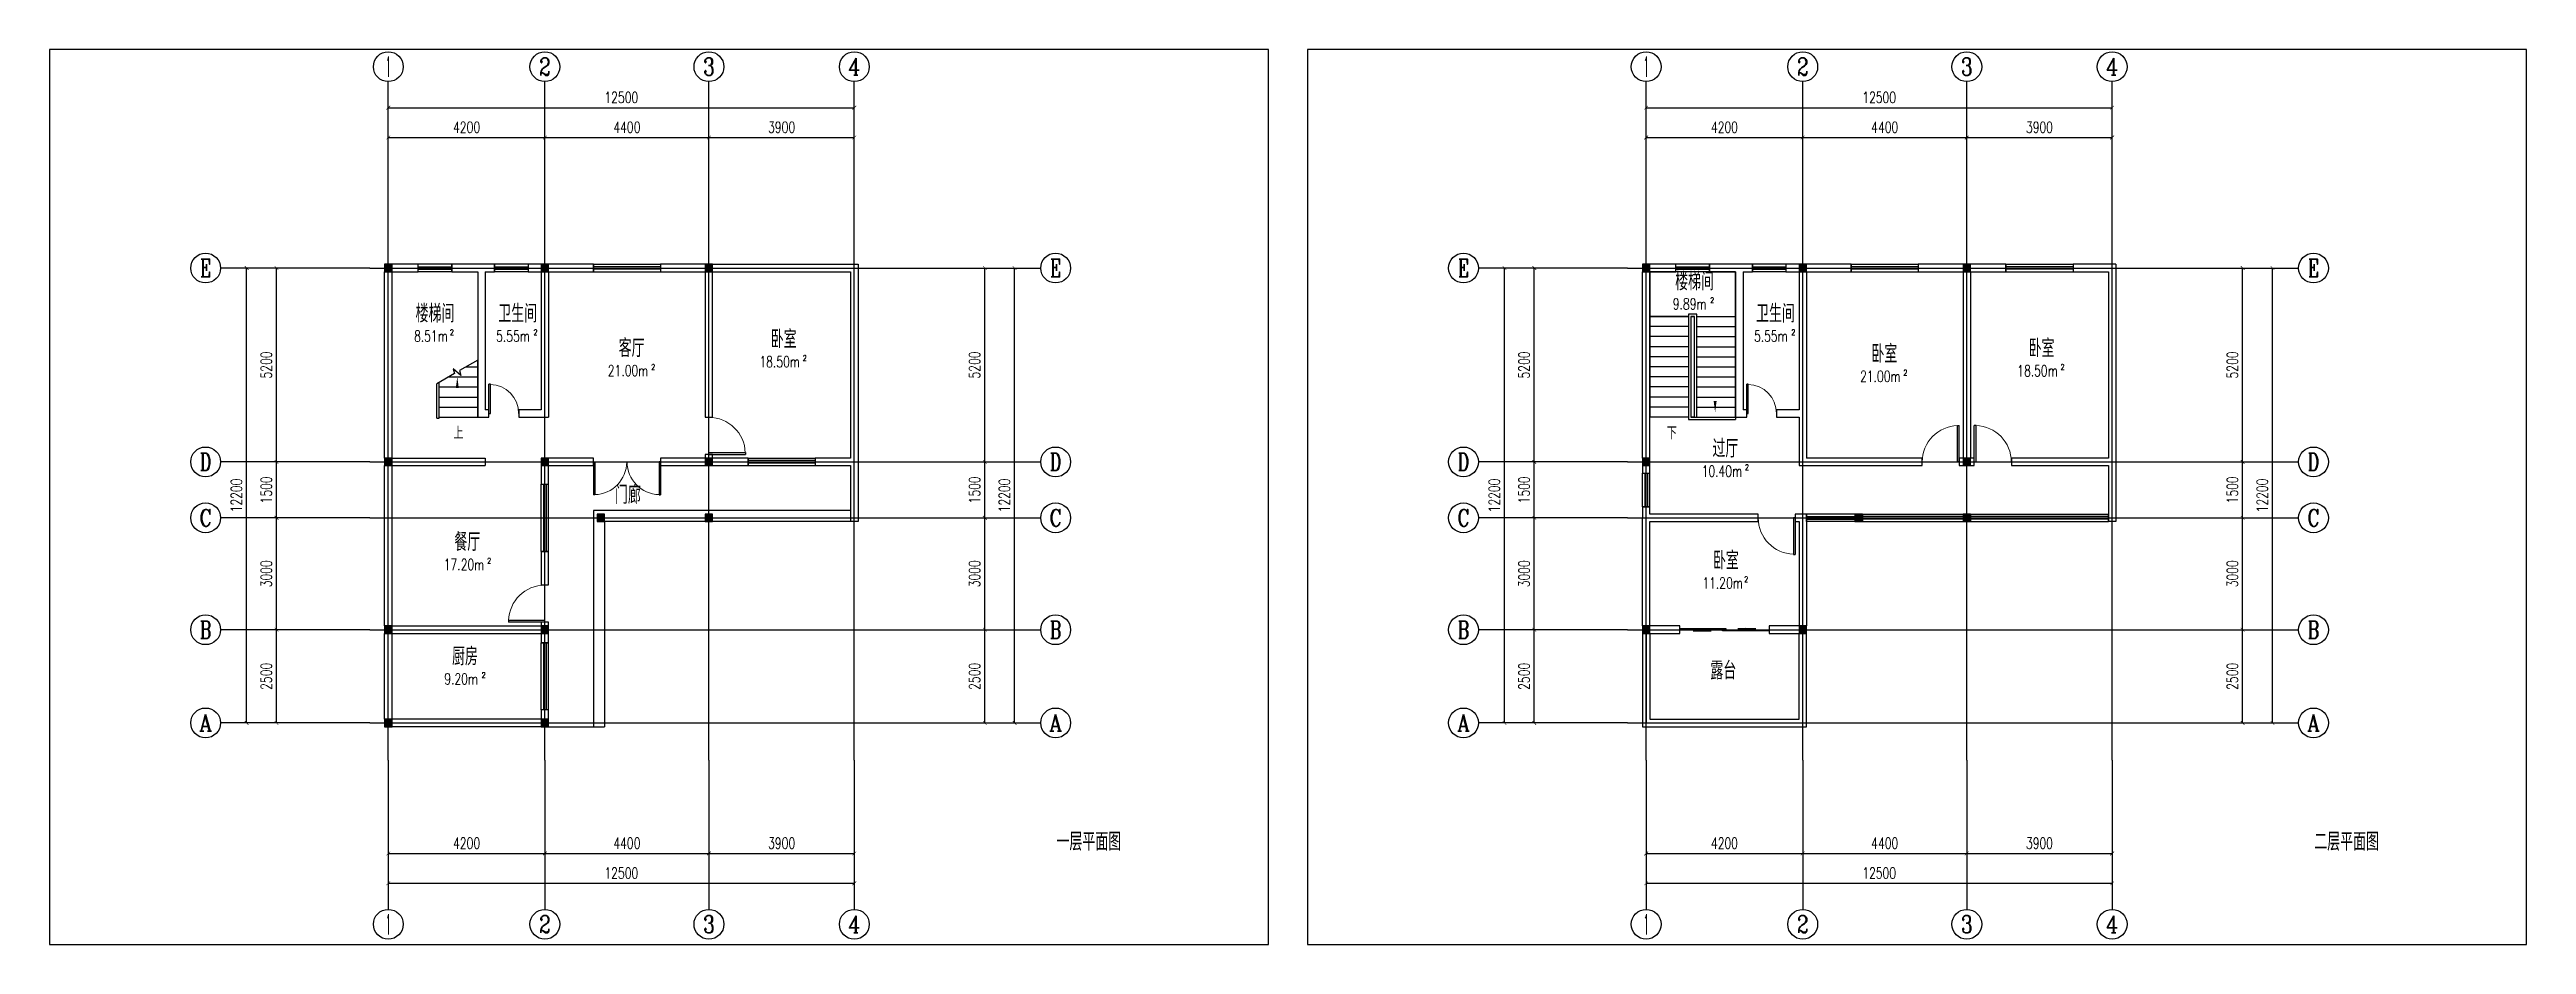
# Model space of a CAD drawing. Header units: millimetres. Extents: x 22619 to 89059, y -8810 to 15190.
import ezdxf
from ezdxf.enums import TextEntityAlignment as Align

# ---------------------------------------------------------------- set-up
doc = ezdxf.new("R2010")
doc.units = ezdxf.units.MM
for name, color, linetype in [('HT-A-AXIS-F01-NEW', 3, 'Continuous'), ('HT-A-AXIS-TEXT-F01-NEW', 7, 'Continuous'), ('HT-A-COLUMN-F01-NEW', 9, 'Continuous'), ('HT-A-DIMS-SYMB-F01-NEW', 3, 'Continuous'), ('HT-A-NOPLOT-F01-NEW', 1, 'Continuous'), ('HT-A-ROOM-F01-NEW', 7, 'Continuous'), ('HT-A-TEXT-F01-NEW', 7, 'Continuous'), ('HT-A-WALL-F01-NEW', 9, 'Continuous'), ('HT-A-WIND-F01-NEW', 4, 'Continuous'), ('PUB_HATCH', 8, 'Continuous'), ('PUB_TITLE', 4, 'Continuous'), ('STAIR', 2, 'Continuous')]:
    doc.layers.add(name, color=color, linetype=linetype)
doc.styles.add('_TCH_AXIS', font='COMPLEX', dxfattribs={"bigfont": 'GBCBIG'})
doc.styles.add('_TCH_DIM', font='SIMPLEX', dxfattribs={"bigfont": 'GBCBIG'})
doc.styles.add('_TCH_DIM_T3', font='SIMPLEX', dxfattribs={"width": 0.71, "bigfont": 'GBCBIG'})
doc.styles.add('_TCH_SPACE', font='SIMPLEX', dxfattribs={"bigfont": 'GBCBIG'})
doc.styles.add('COMPLEX', font='COMPLEX')
doc.dimstyles.new('_TCH_ARCH&&100', dxfattribs={"dimtxt": 297.5, "dimasz": 100, "dimexe": 250, "dimexo": 300, "dimgap": 126.25, "dimtad": 1, "dimdec": 0, "dimzin": 0, "dimdsep": 46, "dimtxsty": '_TCH_DIM_T3', "dimblk": 'ARCHTICK', "dimcen": 0.09, "dimclrt": 7, "dimazin": 2, "dimtfac": 1, "dimtdec": 0, "dimtix": 1, "dimtmove": 2, "dimatfit": 3, "dimfxl": 100, "dimtolj": 1, "dimtzin": 0, "dimarcsym": 0})

msp = doc.modelspace()

# ---------------------------------------------------------------- texts
at = {"layer": 'HT-A-ROOM-F01-NEW', "style": '_TCH_SPACE'}
for s, p in [('楼梯间', (66222.62, 8730.62)), ('楼梯间', (32437.89, 7869.7)), ('卫生间', (34654.91, 7869.7)), ('卫生间', (68394.49, 7869.7)), ('客厅', (37885.27, 6941.84)), ('卧室', (41964.95, 7181.11)), ('卧室', (71488.16, 6789.18)), ('卧室', (75704.54, 6937.92)), ('过厅', (67224.86, 4247.17)), ('门廊', (37785.77, 3006.69)), ('餐厅', (33477.29, 1741.84)), ('卧室', (67238.15, 1247.17)), ('厨房', (33415.97, -1324.61)), ('露台', (67168.86, -1704.73)), ('一层平面图', (49628.16, -6294.17)), ('二层平面图', (83367.74, -6294.17))]:
    msp.add_text(s, height=482.27, dxfattribs=at).set_placement(p)
at = {"layer": 'HT-A-ROOM-F01-NEW', "style": '_TCH_SPACE', "width": 0.71}
for s, height, p in [('9.89m', 297.5, (66161.02, 8218.75)), ('2', 148.75, (67161.02, 8393.75)), ('8.51m', 297.5, (32396.29, 7357.82)), ('2', 148.75, (33356.29, 7532.82)), ('5.55m', 297.5, (34598.63, 7357.82)), ('2', 148.75, (35598.63, 7532.82)), ('5.55m', 297.5, (68338.22, 7357.82)), ('2', 148.75, (69338.22, 7532.82)), ('21.00m', 297.5, (37594.74, 6429.97)), ('2', 148.75, (38754.74, 6604.97)), ('18.50m', 297.5, (41661.13, 6669.24)), ('2', 148.75, (42821.13, 6844.24)), ('18.50m', 297.5, (75400.71, 6426.05)), ('2', 148.75, (76560.71, 6601.05)), ('21.00m', 297.5, (71184.34, 6277.3)), ('2', 148.75, (72344.34, 6452.3)), ('10.40m', 297.5, (66934.32, 3735.3)), ('2', 148.75, (68094.32, 3910.3)), ('17.20m', 297.5, (33194.74, 1229.97)), ('2', 148.75, (34354.74, 1404.97)), ('11.20m', 297.5, (66954.32, 735.3)), ('2', 148.75, (68074.32, 910.3)), ('9.20m', 297.5, (33208.1, -1836.49)), ('2', 148.75, (34208.1, -1661.49))]:
    msp.add_text(s, height=height, dxfattribs=at).set_placement(p)
at = {"layer": 'HT-A-TEXT-F01-NEW', "color": 7, "style": '_TCH_DIM'}
for s, p in [('上', (33452.18, 4740.62)), ('下', (66001.08, 4740.62))]:
    msp.add_text(s, height=337.59, dxfattribs=at).set_placement(p)

# ---------------------------------------------------------------- blocks, each defined once
blk = doc.blocks.new('_ArchTick')
at = {"color": 0, "linetype": 'ByBlock', "const_width": 0.15}
blk.add_lwpolyline([(-0.5, -0.5), (0.5, 0.5)], dxfattribs=at)
blk = doc.blocks.new('*D9')
at = {"layer": 'Defpoints', "color": 0, "transparency": 16777216}
for p in [(78946.02, -369.38), (81446.02, -369.38), (78946.02, -2869.38)]:
    blk.add_point(p, dxfattribs=at)
at = {"layer": 'HT-A-AXIS-F01-NEW', "color": 0, "lineweight": -2, "transparency": 16777216}
for p, q in [((79246.02, -369.38), (81696.02, -369.38)), ((81446.02, -2869.38), (81446.02, -369.38)), ((79246.02, -2869.38), (81696.02, -2869.38))]:
    blk.add_line(p, q, dxfattribs=at)
at = {"layer": 'HT-A-AXIS-F01-NEW', "color": 0, "lineweight": -2, "transparency": 16777216, "xscale": 100, "yscale": 100, "zscale": 100}
for p, rotation in [((81446.02, -369.38), 90), ((81446.02, -2869.38), 270)]:
    blk.add_blockref('_ArchTick', p, dxfattribs=dict(at, rotation=rotation))
at = {"layer": 'HT-A-AXIS-F01-NEW', "color": 7, "transparency": 16777216, "insert": (81171.02, -1619.38), "char_height": 297.5, "attachment_point": 5, "rotation": 90, "style": '_TCH_DIM_T3'}
blk.add_mtext('\\A1;2500', dxfattribs=at)
blk = doc.blocks.new('*D10')
at = {"layer": 'Defpoints', "color": 0, "transparency": 16777216}
for p in [(78946.02, 2630.62), (81446.02, 2630.62), (78946.02, -369.38)]:
    blk.add_point(p, dxfattribs=at)
at = {"layer": 'HT-A-AXIS-F01-NEW', "color": 0, "lineweight": -2, "transparency": 16777216}
for p, q in [((79246.02, 2630.62), (81696.02, 2630.62)), ((81446.02, -369.38), (81446.02, 2630.62)), ((79246.02, -369.38), (81696.02, -369.38))]:
    blk.add_line(p, q, dxfattribs=at)
at = {"layer": 'HT-A-AXIS-F01-NEW', "color": 0, "lineweight": -2, "transparency": 16777216, "xscale": 100, "yscale": 100, "zscale": 100}
for p, rotation in [((81446.02, 2630.62), 90), ((81446.02, -369.38), 270)]:
    blk.add_blockref('_ArchTick', p, dxfattribs=dict(at, rotation=rotation))
at = {"layer": 'HT-A-AXIS-F01-NEW', "color": 7, "transparency": 16777216, "insert": (81171.02, 1130.62), "char_height": 297.5, "attachment_point": 5, "rotation": 90, "style": '_TCH_DIM_T3'}
blk.add_mtext('\\A1;3000', dxfattribs=at)
blk = doc.blocks.new('*D11')
at = {"layer": 'Defpoints', "color": 0, "transparency": 16777216}
for p in [(78946.02, 4130.62), (81446.02, 4130.62), (78946.02, 2630.62)]:
    blk.add_point(p, dxfattribs=at)
at = {"layer": 'HT-A-AXIS-F01-NEW', "color": 0, "lineweight": -2, "transparency": 16777216}
for p, q in [((79246.02, 4130.62), (81696.02, 4130.62)), ((81446.02, 2630.62), (81446.02, 4130.62)), ((79246.02, 2630.62), (81696.02, 2630.62))]:
    blk.add_line(p, q, dxfattribs=at)
at = {"layer": 'HT-A-AXIS-F01-NEW', "color": 0, "lineweight": -2, "transparency": 16777216, "xscale": 100, "yscale": 100, "zscale": 100}
for p, rotation in [((81446.02, 4130.62), 90), ((81446.02, 2630.62), 270)]:
    blk.add_blockref('_ArchTick', p, dxfattribs=dict(at, rotation=rotation))
at = {"layer": 'HT-A-AXIS-F01-NEW', "color": 7, "transparency": 16777216, "insert": (81171.02, 3380.62), "char_height": 297.5, "attachment_point": 5, "rotation": 90, "style": '_TCH_DIM_T3'}
blk.add_mtext('\\A1;1500', dxfattribs=at)
blk = doc.blocks.new('*D12')
at = {"layer": 'Defpoints', "color": 0, "transparency": 16777216}
for p in [(78946.02, 9330.62), (81446.02, 9330.62), (78946.02, 4130.62)]:
    blk.add_point(p, dxfattribs=at)
at = {"layer": 'HT-A-AXIS-F01-NEW', "color": 0, "lineweight": -2, "transparency": 16777216}
for p, q in [((79246.02, 9330.62), (81696.02, 9330.62)), ((81446.02, 4130.62), (81446.02, 9330.62)), ((79246.02, 4130.62), (81696.02, 4130.62))]:
    blk.add_line(p, q, dxfattribs=at)
at = {"layer": 'HT-A-AXIS-F01-NEW', "color": 0, "lineweight": -2, "transparency": 16777216, "xscale": 100, "yscale": 100, "zscale": 100}
for p, rotation in [((81446.02, 9330.62), 90), ((81446.02, 4130.62), 270)]:
    blk.add_blockref('_ArchTick', p, dxfattribs=dict(at, rotation=rotation))
at = {"layer": 'HT-A-AXIS-F01-NEW', "color": 7, "transparency": 16777216, "insert": (81171.02, 6730.62), "char_height": 297.5, "attachment_point": 5, "rotation": 90, "style": '_TCH_DIM_T3'}
blk.add_mtext('\\A1;5200', dxfattribs=at)
blk = doc.blocks.new('*D13')
at = {"layer": 'Defpoints', "color": 0, "transparency": 16777216}
for p in [(78946.02, 9330.62), (82246.02, 9330.62), (78946.02, -2869.38)]:
    blk.add_point(p, dxfattribs=at)
at = {"layer": 'HT-A-AXIS-F01-NEW', "color": 0, "lineweight": -2, "transparency": 16777216}
for p, q in [((79246.02, 9330.62), (82496.02, 9330.62)), ((82246.02, -2869.38), (82246.02, 9330.62)), ((79246.02, -2869.38), (82496.02, -2869.38))]:
    blk.add_line(p, q, dxfattribs=at)
at = {"layer": 'HT-A-AXIS-F01-NEW', "color": 0, "lineweight": -2, "transparency": 16777216, "xscale": 100, "yscale": 100, "zscale": 100}
for p, rotation in [((82246.02, 9330.62), 90), ((82246.02, -2869.38), 270)]:
    blk.add_blockref('_ArchTick', p, dxfattribs=dict(at, rotation=rotation))
at = {"layer": 'HT-A-AXIS-F01-NEW', "color": 7, "transparency": 16777216, "insert": (81971.02, 3230.62), "char_height": 297.5, "attachment_point": 5, "rotation": 90, "style": '_TCH_DIM_T3'}
blk.add_mtext('\\A1;12200', dxfattribs=at)
blk = doc.blocks.new('*D14')
at = {"layer": 'Defpoints', "color": 0, "transparency": 16777216}
for p in [(62446.02, -369.38), (64946.02, -369.38), (64946.02, -2869.38)]:
    blk.add_point(p, dxfattribs=at)
at = {"layer": 'HT-A-AXIS-F01-NEW', "color": 0, "lineweight": -2, "transparency": 16777216}
for p, q in [((64646.02, -369.38), (62196.02, -369.38)), ((62446.02, -2869.38), (62446.02, -369.38)), ((64646.02, -2869.38), (62196.02, -2869.38))]:
    blk.add_line(p, q, dxfattribs=at)
at = {"layer": 'HT-A-AXIS-F01-NEW', "color": 0, "lineweight": -2, "transparency": 16777216, "xscale": 100, "yscale": 100, "zscale": 100}
for p, rotation in [((62446.02, -369.38), 90), ((62446.02, -2869.38), 270)]:
    blk.add_blockref('_ArchTick', p, dxfattribs=dict(at, rotation=rotation))
at = {"layer": 'HT-A-AXIS-F01-NEW', "color": 7, "transparency": 16777216, "insert": (62171.02, -1619.38), "char_height": 297.5, "attachment_point": 5, "rotation": 90, "style": '_TCH_DIM_T3'}
blk.add_mtext('\\A1;2500', dxfattribs=at)
blk = doc.blocks.new('*D15')
at = {"layer": 'Defpoints', "color": 0, "transparency": 16777216}
for p in [(62446.02, 2630.62), (64946.02, 2630.62), (64946.02, -369.38)]:
    blk.add_point(p, dxfattribs=at)
at = {"layer": 'HT-A-AXIS-F01-NEW', "color": 0, "lineweight": -2, "transparency": 16777216}
for p, q in [((64646.02, 2630.62), (62196.02, 2630.62)), ((62446.02, -369.38), (62446.02, 2630.62)), ((64646.02, -369.38), (62196.02, -369.38))]:
    blk.add_line(p, q, dxfattribs=at)
at = {"layer": 'HT-A-AXIS-F01-NEW', "color": 0, "lineweight": -2, "transparency": 16777216, "xscale": 100, "yscale": 100, "zscale": 100}
for p, rotation in [((62446.02, 2630.62), 90), ((62446.02, -369.38), 270)]:
    blk.add_blockref('_ArchTick', p, dxfattribs=dict(at, rotation=rotation))
at = {"layer": 'HT-A-AXIS-F01-NEW', "color": 7, "transparency": 16777216, "insert": (62171.02, 1130.62), "char_height": 297.5, "attachment_point": 5, "rotation": 90, "style": '_TCH_DIM_T3'}
blk.add_mtext('\\A1;3000', dxfattribs=at)
blk = doc.blocks.new('*D16')
at = {"layer": 'Defpoints', "color": 0, "transparency": 16777216}
for p in [(62446.02, 4130.62), (64946.02, 4130.62), (64946.02, 2630.62)]:
    blk.add_point(p, dxfattribs=at)
at = {"layer": 'HT-A-AXIS-F01-NEW', "color": 0, "lineweight": -2, "transparency": 16777216}
for p, q in [((64646.02, 4130.62), (62196.02, 4130.62)), ((62446.02, 2630.62), (62446.02, 4130.62)), ((64646.02, 2630.62), (62196.02, 2630.62))]:
    blk.add_line(p, q, dxfattribs=at)
at = {"layer": 'HT-A-AXIS-F01-NEW', "color": 0, "lineweight": -2, "transparency": 16777216, "xscale": 100, "yscale": 100, "zscale": 100}
for p, rotation in [((62446.02, 4130.62), 90), ((62446.02, 2630.62), 270)]:
    blk.add_blockref('_ArchTick', p, dxfattribs=dict(at, rotation=rotation))
at = {"layer": 'HT-A-AXIS-F01-NEW', "color": 7, "transparency": 16777216, "insert": (62171.02, 3380.62), "char_height": 297.5, "attachment_point": 5, "rotation": 90, "style": '_TCH_DIM_T3'}
blk.add_mtext('\\A1;1500', dxfattribs=at)
blk = doc.blocks.new('*D17')
at = {"layer": 'Defpoints', "color": 0, "transparency": 16777216}
for p in [(62446.02, 9330.62), (64946.02, 9330.62), (64946.02, 4130.62)]:
    blk.add_point(p, dxfattribs=at)
at = {"layer": 'HT-A-AXIS-F01-NEW', "color": 0, "lineweight": -2, "transparency": 16777216}
for p, q in [((64646.02, 9330.62), (62196.02, 9330.62)), ((62446.02, 4130.62), (62446.02, 9330.62)), ((64646.02, 4130.62), (62196.02, 4130.62))]:
    blk.add_line(p, q, dxfattribs=at)
at = {"layer": 'HT-A-AXIS-F01-NEW', "color": 0, "lineweight": -2, "transparency": 16777216, "xscale": 100, "yscale": 100, "zscale": 100}
for p, rotation in [((62446.02, 9330.62), 90), ((62446.02, 4130.62), 270)]:
    blk.add_blockref('_ArchTick', p, dxfattribs=dict(at, rotation=rotation))
at = {"layer": 'HT-A-AXIS-F01-NEW', "color": 7, "transparency": 16777216, "insert": (62171.02, 6730.62), "char_height": 297.5, "attachment_point": 5, "rotation": 90, "style": '_TCH_DIM_T3'}
blk.add_mtext('\\A1;5200', dxfattribs=at)
blk = doc.blocks.new('*D18')
at = {"layer": 'Defpoints', "color": 0, "transparency": 16777216}
for p in [(61646.02, 9330.62), (64946.02, 9330.62), (64946.02, -2869.38)]:
    blk.add_point(p, dxfattribs=at)
at = {"layer": 'HT-A-AXIS-F01-NEW', "color": 0, "lineweight": -2, "transparency": 16777216}
for p, q in [((64646.02, 9330.62), (61396.02, 9330.62)), ((61646.02, -2869.38), (61646.02, 9330.62)), ((64646.02, -2869.38), (61396.02, -2869.38))]:
    blk.add_line(p, q, dxfattribs=at)
at = {"layer": 'HT-A-AXIS-F01-NEW', "color": 0, "lineweight": -2, "transparency": 16777216, "xscale": 100, "yscale": 100, "zscale": 100}
for p, rotation in [((61646.02, 9330.62), 90), ((61646.02, -2869.38), 270)]:
    blk.add_blockref('_ArchTick', p, dxfattribs=dict(at, rotation=rotation))
at = {"layer": 'HT-A-AXIS-F01-NEW', "color": 7, "transparency": 16777216, "insert": (61371.02, 3230.62), "char_height": 297.5, "attachment_point": 5, "rotation": 90, "style": '_TCH_DIM_T3'}
blk.add_mtext('\\A1;12200', dxfattribs=at)
blk = doc.blocks.new('*D19')
at = {"layer": 'Defpoints', "color": 0, "transparency": 16777216}
for p in [(69646.02, 12830.62), (65446.02, 10330.62), (69646.02, 10330.62)]:
    blk.add_point(p, dxfattribs=at)
at = {"layer": 'HT-A-AXIS-F01-NEW', "color": 0, "lineweight": -2, "transparency": 16777216}
for p, q in [((65446.02, 10630.62), (65446.02, 13080.62)), ((65446.02, 12830.62), (69646.02, 12830.62)), ((69646.02, 10630.62), (69646.02, 13080.62))]:
    blk.add_line(p, q, dxfattribs=at)
at = {"layer": 'HT-A-AXIS-F01-NEW', "color": 0, "lineweight": -2, "transparency": 16777216, "xscale": 100, "yscale": 100, "zscale": 100, "rotation": 180}
blk.add_blockref('_ArchTick', (65446.02, 12830.62), dxfattribs=at)
at = {"layer": 'HT-A-AXIS-F01-NEW', "color": 0, "lineweight": -2, "transparency": 16777216, "xscale": 100, "yscale": 100, "zscale": 100}
blk.add_blockref('_ArchTick', (69646.02, 12830.62), dxfattribs=at)
at = {"layer": 'HT-A-AXIS-F01-NEW', "color": 7, "transparency": 16777216, "insert": (67546.02, 13105.62), "char_height": 297.5, "attachment_point": 5, "style": '_TCH_DIM_T3'}
blk.add_mtext('\\A1;4200', dxfattribs=at)
blk = doc.blocks.new('*D20')
at = {"layer": 'Defpoints', "color": 0, "transparency": 16777216}
for p in [(74046.02, 12830.62), (69646.02, 10330.62), (74046.02, 10330.62)]:
    blk.add_point(p, dxfattribs=at)
at = {"layer": 'HT-A-AXIS-F01-NEW', "color": 0, "lineweight": -2, "transparency": 16777216}
for p, q in [((69646.02, 10630.62), (69646.02, 13080.62)), ((69646.02, 12830.62), (74046.02, 12830.62)), ((74046.02, 10630.62), (74046.02, 13080.62))]:
    blk.add_line(p, q, dxfattribs=at)
at = {"layer": 'HT-A-AXIS-F01-NEW', "color": 0, "lineweight": -2, "transparency": 16777216, "xscale": 100, "yscale": 100, "zscale": 100, "rotation": 180}
blk.add_blockref('_ArchTick', (69646.02, 12830.62), dxfattribs=at)
at = {"layer": 'HT-A-AXIS-F01-NEW', "color": 0, "lineweight": -2, "transparency": 16777216, "xscale": 100, "yscale": 100, "zscale": 100}
blk.add_blockref('_ArchTick', (74046.02, 12830.62), dxfattribs=at)
at = {"layer": 'HT-A-AXIS-F01-NEW', "color": 7, "transparency": 16777216, "insert": (71846.02, 13105.62), "char_height": 297.5, "attachment_point": 5, "style": '_TCH_DIM_T3'}
blk.add_mtext('\\A1;4400', dxfattribs=at)
blk = doc.blocks.new('*D21')
at = {"layer": 'Defpoints', "color": 0, "transparency": 16777216}
for p in [(77946.02, 12830.62), (74046.02, 10330.62), (77946.02, 10330.62)]:
    blk.add_point(p, dxfattribs=at)
at = {"layer": 'HT-A-AXIS-F01-NEW', "color": 0, "lineweight": -2, "transparency": 16777216}
for p, q in [((74046.02, 10630.62), (74046.02, 13080.62)), ((74046.02, 12830.62), (77946.02, 12830.62)), ((77946.02, 10630.62), (77946.02, 13080.62))]:
    blk.add_line(p, q, dxfattribs=at)
at = {"layer": 'HT-A-AXIS-F01-NEW', "color": 0, "lineweight": -2, "transparency": 16777216, "xscale": 100, "yscale": 100, "zscale": 100, "rotation": 180}
blk.add_blockref('_ArchTick', (74046.02, 12830.62), dxfattribs=at)
at = {"layer": 'HT-A-AXIS-F01-NEW', "color": 0, "lineweight": -2, "transparency": 16777216, "xscale": 100, "yscale": 100, "zscale": 100}
blk.add_blockref('_ArchTick', (77946.02, 12830.62), dxfattribs=at)
at = {"layer": 'HT-A-AXIS-F01-NEW', "color": 7, "transparency": 16777216, "insert": (75996.02, 13105.62), "char_height": 297.5, "attachment_point": 5, "style": '_TCH_DIM_T3'}
blk.add_mtext('\\A1;3900', dxfattribs=at)
blk = doc.blocks.new('*D22')
at = {"layer": 'Defpoints', "color": 0, "transparency": 16777216}
for p in [(77946.02, 13630.62), (65446.02, 10330.62), (77946.02, 10330.62)]:
    blk.add_point(p, dxfattribs=at)
at = {"layer": 'HT-A-AXIS-F01-NEW', "color": 0, "lineweight": -2, "transparency": 16777216}
for p, q in [((65446.02, 10630.62), (65446.02, 13880.62)), ((65446.02, 13630.62), (77946.02, 13630.62)), ((77946.02, 10630.62), (77946.02, 13880.62))]:
    blk.add_line(p, q, dxfattribs=at)
at = {"layer": 'HT-A-AXIS-F01-NEW', "color": 0, "lineweight": -2, "transparency": 16777216, "xscale": 100, "yscale": 100, "zscale": 100, "rotation": 180}
blk.add_blockref('_ArchTick', (65446.02, 13630.62), dxfattribs=at)
at = {"layer": 'HT-A-AXIS-F01-NEW', "color": 0, "lineweight": -2, "transparency": 16777216, "xscale": 100, "yscale": 100, "zscale": 100}
blk.add_blockref('_ArchTick', (77946.02, 13630.62), dxfattribs=at)
at = {"layer": 'HT-A-AXIS-F01-NEW', "color": 7, "transparency": 16777216, "insert": (71696.02, 13905.62), "char_height": 297.5, "attachment_point": 5, "style": '_TCH_DIM_T3'}
blk.add_mtext('\\A1;12500', dxfattribs=at)
blk = doc.blocks.new('*D23')
at = {"layer": 'Defpoints', "color": 0, "transparency": 16777216}
for p in [(65446.02, -3869.38), (69646.02, -3869.38), (69646.02, -6369.38)]:
    blk.add_point(p, dxfattribs=at)
at = {"layer": 'HT-A-AXIS-F01-NEW', "color": 0, "lineweight": -2, "transparency": 16777216}
for p, q in [((65446.02, -4169.38), (65446.02, -6619.38)), ((69646.02, -4169.38), (69646.02, -6619.38)), ((65446.02, -6369.38), (69646.02, -6369.38))]:
    blk.add_line(p, q, dxfattribs=at)
at = {"layer": 'HT-A-AXIS-F01-NEW', "color": 0, "lineweight": -2, "transparency": 16777216, "xscale": 100, "yscale": 100, "zscale": 100, "rotation": 180}
blk.add_blockref('_ArchTick', (65446.02, -6369.38), dxfattribs=at)
at = {"layer": 'HT-A-AXIS-F01-NEW', "color": 0, "lineweight": -2, "transparency": 16777216, "xscale": 100, "yscale": 100, "zscale": 100}
blk.add_blockref('_ArchTick', (69646.02, -6369.38), dxfattribs=at)
at = {"layer": 'HT-A-AXIS-F01-NEW', "color": 7, "transparency": 16777216, "insert": (67546.02, -6094.38), "char_height": 297.5, "attachment_point": 5, "style": '_TCH_DIM_T3'}
blk.add_mtext('\\A1;4200', dxfattribs=at)
blk = doc.blocks.new('*D24')
at = {"layer": 'Defpoints', "color": 0, "transparency": 16777216}
for p in [(69646.02, -3869.38), (74046.02, -3869.38), (74046.02, -6369.38)]:
    blk.add_point(p, dxfattribs=at)
at = {"layer": 'HT-A-AXIS-F01-NEW', "color": 0, "lineweight": -2, "transparency": 16777216}
for p, q in [((69646.02, -4169.38), (69646.02, -6619.38)), ((74046.02, -4169.38), (74046.02, -6619.38)), ((69646.02, -6369.38), (74046.02, -6369.38))]:
    blk.add_line(p, q, dxfattribs=at)
at = {"layer": 'HT-A-AXIS-F01-NEW', "color": 0, "lineweight": -2, "transparency": 16777216, "xscale": 100, "yscale": 100, "zscale": 100, "rotation": 180}
blk.add_blockref('_ArchTick', (69646.02, -6369.38), dxfattribs=at)
at = {"layer": 'HT-A-AXIS-F01-NEW', "color": 0, "lineweight": -2, "transparency": 16777216, "xscale": 100, "yscale": 100, "zscale": 100}
blk.add_blockref('_ArchTick', (74046.02, -6369.38), dxfattribs=at)
at = {"layer": 'HT-A-AXIS-F01-NEW', "color": 7, "transparency": 16777216, "insert": (71846.02, -6094.38), "char_height": 297.5, "attachment_point": 5, "style": '_TCH_DIM_T3'}
blk.add_mtext('\\A1;4400', dxfattribs=at)
blk = doc.blocks.new('*D25')
at = {"layer": 'Defpoints', "color": 0, "transparency": 16777216}
for p in [(74046.02, -3869.38), (77946.02, -3869.38), (77946.02, -6369.38)]:
    blk.add_point(p, dxfattribs=at)
at = {"layer": 'HT-A-AXIS-F01-NEW', "color": 0, "lineweight": -2, "transparency": 16777216}
for p, q in [((74046.02, -4169.38), (74046.02, -6619.38)), ((77946.02, -4169.38), (77946.02, -6619.38)), ((74046.02, -6369.38), (77946.02, -6369.38))]:
    blk.add_line(p, q, dxfattribs=at)
at = {"layer": 'HT-A-AXIS-F01-NEW', "color": 0, "lineweight": -2, "transparency": 16777216, "xscale": 100, "yscale": 100, "zscale": 100, "rotation": 180}
blk.add_blockref('_ArchTick', (74046.02, -6369.38), dxfattribs=at)
at = {"layer": 'HT-A-AXIS-F01-NEW', "color": 0, "lineweight": -2, "transparency": 16777216, "xscale": 100, "yscale": 100, "zscale": 100}
blk.add_blockref('_ArchTick', (77946.02, -6369.38), dxfattribs=at)
at = {"layer": 'HT-A-AXIS-F01-NEW', "color": 7, "transparency": 16777216, "insert": (75996.02, -6094.38), "char_height": 297.5, "attachment_point": 5, "style": '_TCH_DIM_T3'}
blk.add_mtext('\\A1;3900', dxfattribs=at)
blk = doc.blocks.new('*D26')
at = {"layer": 'Defpoints', "color": 0, "transparency": 16777216}
for p in [(65446.02, -3869.38), (77946.02, -3869.38), (77946.02, -7169.38)]:
    blk.add_point(p, dxfattribs=at)
at = {"layer": 'HT-A-AXIS-F01-NEW', "color": 0, "lineweight": -2, "transparency": 16777216}
for p, q in [((65446.02, -4169.38), (65446.02, -7419.38)), ((77946.02, -4169.38), (77946.02, -7419.38)), ((65446.02, -7169.38), (77946.02, -7169.38))]:
    blk.add_line(p, q, dxfattribs=at)
at = {"layer": 'HT-A-AXIS-F01-NEW', "color": 0, "lineweight": -2, "transparency": 16777216, "xscale": 100, "yscale": 100, "zscale": 100, "rotation": 180}
blk.add_blockref('_ArchTick', (65446.02, -7169.38), dxfattribs=at)
at = {"layer": 'HT-A-AXIS-F01-NEW', "color": 0, "lineweight": -2, "transparency": 16777216, "xscale": 100, "yscale": 100, "zscale": 100}
blk.add_blockref('_ArchTick', (77946.02, -7169.38), dxfattribs=at)
at = {"layer": 'HT-A-AXIS-F01-NEW', "color": 7, "transparency": 16777216, "insert": (71696.02, -6894.38), "char_height": 297.5, "attachment_point": 5, "style": '_TCH_DIM_T3'}
blk.add_mtext('\\A1;12500', dxfattribs=at)
blk = doc.blocks.new('*D27')
at = {"layer": 'Defpoints', "color": 0, "transparency": 16777216}
for p in [(45206.44, -369.38), (47706.44, -369.38), (45206.44, -2869.38)]:
    blk.add_point(p, dxfattribs=at)
at = {"layer": 'HT-A-AXIS-F01-NEW', "color": 0, "lineweight": -2, "transparency": 16777216}
for p, q in [((45506.44, -369.38), (47956.44, -369.38)), ((47706.44, -2869.38), (47706.44, -369.38)), ((45506.44, -2869.38), (47956.44, -2869.38))]:
    blk.add_line(p, q, dxfattribs=at)
at = {"layer": 'HT-A-AXIS-F01-NEW', "color": 0, "lineweight": -2, "transparency": 16777216, "xscale": 100, "yscale": 100, "zscale": 100}
for p, rotation in [((47706.44, -369.38), 90), ((47706.44, -2869.38), 270)]:
    blk.add_blockref('_ArchTick', p, dxfattribs=dict(at, rotation=rotation))
at = {"layer": 'HT-A-AXIS-F01-NEW', "color": 7, "transparency": 16777216, "insert": (47431.44, -1619.38), "char_height": 297.5, "attachment_point": 5, "rotation": 90, "style": '_TCH_DIM_T3'}
blk.add_mtext('\\A1;2500', dxfattribs=at)
blk = doc.blocks.new('*D28')
at = {"layer": 'Defpoints', "color": 0, "transparency": 16777216}
for p in [(45206.44, 2630.62), (47706.44, 2630.62), (45206.44, -369.38)]:
    blk.add_point(p, dxfattribs=at)
at = {"layer": 'HT-A-AXIS-F01-NEW', "color": 0, "lineweight": -2, "transparency": 16777216}
for p, q in [((45506.44, 2630.62), (47956.44, 2630.62)), ((47706.44, -369.38), (47706.44, 2630.62)), ((45506.44, -369.38), (47956.44, -369.38))]:
    blk.add_line(p, q, dxfattribs=at)
at = {"layer": 'HT-A-AXIS-F01-NEW', "color": 0, "lineweight": -2, "transparency": 16777216, "xscale": 100, "yscale": 100, "zscale": 100}
for p, rotation in [((47706.44, 2630.62), 90), ((47706.44, -369.38), 270)]:
    blk.add_blockref('_ArchTick', p, dxfattribs=dict(at, rotation=rotation))
at = {"layer": 'HT-A-AXIS-F01-NEW', "color": 7, "transparency": 16777216, "insert": (47431.44, 1130.62), "char_height": 297.5, "attachment_point": 5, "rotation": 90, "style": '_TCH_DIM_T3'}
blk.add_mtext('\\A1;3000', dxfattribs=at)
blk = doc.blocks.new('*D29')
at = {"layer": 'Defpoints', "color": 0, "transparency": 16777216}
for p in [(45206.44, 4130.62), (47706.44, 4130.62), (45206.44, 2630.62)]:
    blk.add_point(p, dxfattribs=at)
at = {"layer": 'HT-A-AXIS-F01-NEW', "color": 0, "lineweight": -2, "transparency": 16777216}
for p, q in [((45506.44, 4130.62), (47956.44, 4130.62)), ((47706.44, 2630.62), (47706.44, 4130.62)), ((45506.44, 2630.62), (47956.44, 2630.62))]:
    blk.add_line(p, q, dxfattribs=at)
at = {"layer": 'HT-A-AXIS-F01-NEW', "color": 0, "lineweight": -2, "transparency": 16777216, "xscale": 100, "yscale": 100, "zscale": 100}
for p, rotation in [((47706.44, 4130.62), 90), ((47706.44, 2630.62), 270)]:
    blk.add_blockref('_ArchTick', p, dxfattribs=dict(at, rotation=rotation))
at = {"layer": 'HT-A-AXIS-F01-NEW', "color": 7, "transparency": 16777216, "insert": (47431.44, 3380.62), "char_height": 297.5, "attachment_point": 5, "rotation": 90, "style": '_TCH_DIM_T3'}
blk.add_mtext('\\A1;1500', dxfattribs=at)
blk = doc.blocks.new('*D30')
at = {"layer": 'Defpoints', "color": 0, "transparency": 16777216}
for p in [(45206.44, 9330.62), (47706.44, 9330.62), (45206.44, 4130.62)]:
    blk.add_point(p, dxfattribs=at)
at = {"layer": 'HT-A-AXIS-F01-NEW', "color": 0, "lineweight": -2, "transparency": 16777216}
for p, q in [((45506.44, 9330.62), (47956.44, 9330.62)), ((47706.44, 4130.62), (47706.44, 9330.62)), ((45506.44, 4130.62), (47956.44, 4130.62))]:
    blk.add_line(p, q, dxfattribs=at)
at = {"layer": 'HT-A-AXIS-F01-NEW', "color": 0, "lineweight": -2, "transparency": 16777216, "xscale": 100, "yscale": 100, "zscale": 100}
for p, rotation in [((47706.44, 9330.62), 90), ((47706.44, 4130.62), 270)]:
    blk.add_blockref('_ArchTick', p, dxfattribs=dict(at, rotation=rotation))
at = {"layer": 'HT-A-AXIS-F01-NEW', "color": 7, "transparency": 16777216, "insert": (47431.44, 6730.62), "char_height": 297.5, "attachment_point": 5, "rotation": 90, "style": '_TCH_DIM_T3'}
blk.add_mtext('\\A1;5200', dxfattribs=at)
blk = doc.blocks.new('*D31')
at = {"layer": 'Defpoints', "color": 0, "transparency": 16777216}
for p in [(45206.44, 9330.62), (48506.44, 9330.62), (45206.44, -2869.38)]:
    blk.add_point(p, dxfattribs=at)
at = {"layer": 'HT-A-AXIS-F01-NEW', "color": 0, "lineweight": -2, "transparency": 16777216}
for p, q in [((45506.44, 9330.62), (48756.44, 9330.62)), ((48506.44, -2869.38), (48506.44, 9330.62)), ((45506.44, -2869.38), (48756.44, -2869.38))]:
    blk.add_line(p, q, dxfattribs=at)
at = {"layer": 'HT-A-AXIS-F01-NEW', "color": 0, "lineweight": -2, "transparency": 16777216, "xscale": 100, "yscale": 100, "zscale": 100}
for p, rotation in [((48506.44, 9330.62), 90), ((48506.44, -2869.38), 270)]:
    blk.add_blockref('_ArchTick', p, dxfattribs=dict(at, rotation=rotation))
at = {"layer": 'HT-A-AXIS-F01-NEW', "color": 7, "transparency": 16777216, "insert": (48231.44, 3230.62), "char_height": 297.5, "attachment_point": 5, "rotation": 90, "style": '_TCH_DIM_T3'}
blk.add_mtext('\\A1;12200', dxfattribs=at)
blk = doc.blocks.new('*D32')
at = {"layer": 'Defpoints', "color": 0, "transparency": 16777216}
for p in [(28706.44, -369.38), (31206.44, -369.38), (31206.44, -2869.38)]:
    blk.add_point(p, dxfattribs=at)
at = {"layer": 'HT-A-AXIS-F01-NEW', "color": 0, "lineweight": -2, "transparency": 16777216}
for p, q in [((30906.44, -369.38), (28456.44, -369.38)), ((28706.44, -2869.38), (28706.44, -369.38)), ((30906.44, -2869.38), (28456.44, -2869.38))]:
    blk.add_line(p, q, dxfattribs=at)
at = {"layer": 'HT-A-AXIS-F01-NEW', "color": 0, "lineweight": -2, "transparency": 16777216, "xscale": 100, "yscale": 100, "zscale": 100}
for p, rotation in [((28706.44, -369.38), 90), ((28706.44, -2869.38), 270)]:
    blk.add_blockref('_ArchTick', p, dxfattribs=dict(at, rotation=rotation))
at = {"layer": 'HT-A-AXIS-F01-NEW', "color": 7, "transparency": 16777216, "insert": (28431.44, -1619.38), "char_height": 297.5, "attachment_point": 5, "rotation": 90, "style": '_TCH_DIM_T3'}
blk.add_mtext('\\A1;2500', dxfattribs=at)
blk = doc.blocks.new('*D33')
at = {"layer": 'Defpoints', "color": 0, "transparency": 16777216}
for p in [(28706.44, 2630.62), (31206.44, 2630.62), (31206.44, -369.38)]:
    blk.add_point(p, dxfattribs=at)
at = {"layer": 'HT-A-AXIS-F01-NEW', "color": 0, "lineweight": -2, "transparency": 16777216}
for p, q in [((30906.44, 2630.62), (28456.44, 2630.62)), ((28706.44, -369.38), (28706.44, 2630.62)), ((30906.44, -369.38), (28456.44, -369.38))]:
    blk.add_line(p, q, dxfattribs=at)
at = {"layer": 'HT-A-AXIS-F01-NEW', "color": 0, "lineweight": -2, "transparency": 16777216, "xscale": 100, "yscale": 100, "zscale": 100}
for p, rotation in [((28706.44, 2630.62), 90), ((28706.44, -369.38), 270)]:
    blk.add_blockref('_ArchTick', p, dxfattribs=dict(at, rotation=rotation))
at = {"layer": 'HT-A-AXIS-F01-NEW', "color": 7, "transparency": 16777216, "insert": (28431.44, 1130.62), "char_height": 297.5, "attachment_point": 5, "rotation": 90, "style": '_TCH_DIM_T3'}
blk.add_mtext('\\A1;3000', dxfattribs=at)
blk = doc.blocks.new('*D34')
at = {"layer": 'Defpoints', "color": 0, "transparency": 16777216}
for p in [(28706.44, 4130.62), (31206.44, 4130.62), (31206.44, 2630.62)]:
    blk.add_point(p, dxfattribs=at)
at = {"layer": 'HT-A-AXIS-F01-NEW', "color": 0, "lineweight": -2, "transparency": 16777216}
for p, q in [((30906.44, 4130.62), (28456.44, 4130.62)), ((28706.44, 2630.62), (28706.44, 4130.62)), ((30906.44, 2630.62), (28456.44, 2630.62))]:
    blk.add_line(p, q, dxfattribs=at)
at = {"layer": 'HT-A-AXIS-F01-NEW', "color": 0, "lineweight": -2, "transparency": 16777216, "xscale": 100, "yscale": 100, "zscale": 100}
for p, rotation in [((28706.44, 4130.62), 90), ((28706.44, 2630.62), 270)]:
    blk.add_blockref('_ArchTick', p, dxfattribs=dict(at, rotation=rotation))
at = {"layer": 'HT-A-AXIS-F01-NEW', "color": 7, "transparency": 16777216, "insert": (28431.44, 3380.62), "char_height": 297.5, "attachment_point": 5, "rotation": 90, "style": '_TCH_DIM_T3'}
blk.add_mtext('\\A1;1500', dxfattribs=at)
blk = doc.blocks.new('*D35')
at = {"layer": 'Defpoints', "color": 0, "transparency": 16777216}
for p in [(28706.44, 9330.62), (31206.44, 9330.62), (31206.44, 4130.62)]:
    blk.add_point(p, dxfattribs=at)
at = {"layer": 'HT-A-AXIS-F01-NEW', "color": 0, "lineweight": -2, "transparency": 16777216}
for p, q in [((30906.44, 9330.62), (28456.44, 9330.62)), ((28706.44, 4130.62), (28706.44, 9330.62)), ((30906.44, 4130.62), (28456.44, 4130.62))]:
    blk.add_line(p, q, dxfattribs=at)
at = {"layer": 'HT-A-AXIS-F01-NEW', "color": 0, "lineweight": -2, "transparency": 16777216, "xscale": 100, "yscale": 100, "zscale": 100}
for p, rotation in [((28706.44, 9330.62), 90), ((28706.44, 4130.62), 270)]:
    blk.add_blockref('_ArchTick', p, dxfattribs=dict(at, rotation=rotation))
at = {"layer": 'HT-A-AXIS-F01-NEW', "color": 7, "transparency": 16777216, "insert": (28431.44, 6730.62), "char_height": 297.5, "attachment_point": 5, "rotation": 90, "style": '_TCH_DIM_T3'}
blk.add_mtext('\\A1;5200', dxfattribs=at)
blk = doc.blocks.new('*D36')
at = {"layer": 'Defpoints', "color": 0, "transparency": 16777216}
for p in [(27906.44, 9330.62), (31206.44, 9330.62), (31206.44, -2869.38)]:
    blk.add_point(p, dxfattribs=at)
at = {"layer": 'HT-A-AXIS-F01-NEW', "color": 0, "lineweight": -2, "transparency": 16777216}
for p, q in [((30906.44, 9330.62), (27656.44, 9330.62)), ((27906.44, -2869.38), (27906.44, 9330.62)), ((30906.44, -2869.38), (27656.44, -2869.38))]:
    blk.add_line(p, q, dxfattribs=at)
at = {"layer": 'HT-A-AXIS-F01-NEW', "color": 0, "lineweight": -2, "transparency": 16777216, "xscale": 100, "yscale": 100, "zscale": 100}
for p, rotation in [((27906.44, 9330.62), 90), ((27906.44, -2869.38), 270)]:
    blk.add_blockref('_ArchTick', p, dxfattribs=dict(at, rotation=rotation))
at = {"layer": 'HT-A-AXIS-F01-NEW', "color": 7, "transparency": 16777216, "insert": (27631.44, 3230.62), "char_height": 297.5, "attachment_point": 5, "rotation": 90, "style": '_TCH_DIM_T3'}
blk.add_mtext('\\A1;12200', dxfattribs=at)
blk = doc.blocks.new('*D37')
at = {"layer": 'Defpoints', "color": 0, "transparency": 16777216}
for p in [(35906.44, 12830.62), (31706.44, 10330.62), (35906.44, 10330.62)]:
    blk.add_point(p, dxfattribs=at)
at = {"layer": 'HT-A-AXIS-F01-NEW', "color": 0, "lineweight": -2, "transparency": 16777216}
for p, q in [((31706.44, 10630.62), (31706.44, 13080.62)), ((31706.44, 12830.62), (35906.44, 12830.62)), ((35906.44, 10630.62), (35906.44, 13080.62))]:
    blk.add_line(p, q, dxfattribs=at)
at = {"layer": 'HT-A-AXIS-F01-NEW', "color": 0, "lineweight": -2, "transparency": 16777216, "xscale": 100, "yscale": 100, "zscale": 100, "rotation": 180}
blk.add_blockref('_ArchTick', (31706.44, 12830.62), dxfattribs=at)
at = {"layer": 'HT-A-AXIS-F01-NEW', "color": 0, "lineweight": -2, "transparency": 16777216, "xscale": 100, "yscale": 100, "zscale": 100}
blk.add_blockref('_ArchTick', (35906.44, 12830.62), dxfattribs=at)
at = {"layer": 'HT-A-AXIS-F01-NEW', "color": 7, "transparency": 16777216, "insert": (33806.44, 13105.62), "char_height": 297.5, "attachment_point": 5, "style": '_TCH_DIM_T3'}
blk.add_mtext('\\A1;4200', dxfattribs=at)
blk = doc.blocks.new('*D38')
at = {"layer": 'Defpoints', "color": 0, "transparency": 16777216}
for p in [(40306.44, 12830.62), (35906.44, 10330.62), (40306.44, 10330.62)]:
    blk.add_point(p, dxfattribs=at)
at = {"layer": 'HT-A-AXIS-F01-NEW', "color": 0, "lineweight": -2, "transparency": 16777216}
for p, q in [((35906.44, 10630.62), (35906.44, 13080.62)), ((35906.44, 12830.62), (40306.44, 12830.62)), ((40306.44, 10630.62), (40306.44, 13080.62))]:
    blk.add_line(p, q, dxfattribs=at)
at = {"layer": 'HT-A-AXIS-F01-NEW', "color": 0, "lineweight": -2, "transparency": 16777216, "xscale": 100, "yscale": 100, "zscale": 100, "rotation": 180}
blk.add_blockref('_ArchTick', (35906.44, 12830.62), dxfattribs=at)
at = {"layer": 'HT-A-AXIS-F01-NEW', "color": 0, "lineweight": -2, "transparency": 16777216, "xscale": 100, "yscale": 100, "zscale": 100}
blk.add_blockref('_ArchTick', (40306.44, 12830.62), dxfattribs=at)
at = {"layer": 'HT-A-AXIS-F01-NEW', "color": 7, "transparency": 16777216, "insert": (38106.44, 13105.62), "char_height": 297.5, "attachment_point": 5, "style": '_TCH_DIM_T3'}
blk.add_mtext('\\A1;4400', dxfattribs=at)
blk = doc.blocks.new('*D39')
at = {"layer": 'Defpoints', "color": 0, "transparency": 16777216}
for p in [(44206.44, 12830.62), (40306.44, 10330.62), (44206.44, 10330.62)]:
    blk.add_point(p, dxfattribs=at)
at = {"layer": 'HT-A-AXIS-F01-NEW', "color": 0, "lineweight": -2, "transparency": 16777216}
for p, q in [((40306.44, 10630.62), (40306.44, 13080.62)), ((40306.44, 12830.62), (44206.44, 12830.62)), ((44206.44, 10630.62), (44206.44, 13080.62))]:
    blk.add_line(p, q, dxfattribs=at)
at = {"layer": 'HT-A-AXIS-F01-NEW', "color": 0, "lineweight": -2, "transparency": 16777216, "xscale": 100, "yscale": 100, "zscale": 100, "rotation": 180}
blk.add_blockref('_ArchTick', (40306.44, 12830.62), dxfattribs=at)
at = {"layer": 'HT-A-AXIS-F01-NEW', "color": 0, "lineweight": -2, "transparency": 16777216, "xscale": 100, "yscale": 100, "zscale": 100}
blk.add_blockref('_ArchTick', (44206.44, 12830.62), dxfattribs=at)
at = {"layer": 'HT-A-AXIS-F01-NEW', "color": 7, "transparency": 16777216, "insert": (42256.44, 13105.62), "char_height": 297.5, "attachment_point": 5, "style": '_TCH_DIM_T3'}
blk.add_mtext('\\A1;3900', dxfattribs=at)
blk = doc.blocks.new('*D40')
at = {"layer": 'Defpoints', "color": 0, "transparency": 16777216}
for p in [(44206.44, 13630.62), (31706.44, 10330.62), (44206.44, 10330.62)]:
    blk.add_point(p, dxfattribs=at)
at = {"layer": 'HT-A-AXIS-F01-NEW', "color": 0, "lineweight": -2, "transparency": 16777216}
for p, q in [((31706.44, 10630.62), (31706.44, 13880.62)), ((31706.44, 13630.62), (44206.44, 13630.62)), ((44206.44, 10630.62), (44206.44, 13880.62))]:
    blk.add_line(p, q, dxfattribs=at)
at = {"layer": 'HT-A-AXIS-F01-NEW', "color": 0, "lineweight": -2, "transparency": 16777216, "xscale": 100, "yscale": 100, "zscale": 100, "rotation": 180}
blk.add_blockref('_ArchTick', (31706.44, 13630.62), dxfattribs=at)
at = {"layer": 'HT-A-AXIS-F01-NEW', "color": 0, "lineweight": -2, "transparency": 16777216, "xscale": 100, "yscale": 100, "zscale": 100}
blk.add_blockref('_ArchTick', (44206.44, 13630.62), dxfattribs=at)
at = {"layer": 'HT-A-AXIS-F01-NEW', "color": 7, "transparency": 16777216, "insert": (37956.44, 13905.62), "char_height": 297.5, "attachment_point": 5, "style": '_TCH_DIM_T3'}
blk.add_mtext('\\A1;12500', dxfattribs=at)
blk = doc.blocks.new('*D41')
at = {"layer": 'Defpoints', "color": 0, "transparency": 16777216}
for p in [(31706.44, -3869.38), (35906.44, -3869.38), (35906.44, -6369.38)]:
    blk.add_point(p, dxfattribs=at)
at = {"layer": 'HT-A-AXIS-F01-NEW', "color": 0, "lineweight": -2, "transparency": 16777216}
for p, q in [((31706.44, -4169.38), (31706.44, -6619.38)), ((35906.44, -4169.38), (35906.44, -6619.38)), ((31706.44, -6369.38), (35906.44, -6369.38))]:
    blk.add_line(p, q, dxfattribs=at)
at = {"layer": 'HT-A-AXIS-F01-NEW', "color": 0, "lineweight": -2, "transparency": 16777216, "xscale": 100, "yscale": 100, "zscale": 100, "rotation": 180}
blk.add_blockref('_ArchTick', (31706.44, -6369.38), dxfattribs=at)
at = {"layer": 'HT-A-AXIS-F01-NEW', "color": 0, "lineweight": -2, "transparency": 16777216, "xscale": 100, "yscale": 100, "zscale": 100}
blk.add_blockref('_ArchTick', (35906.44, -6369.38), dxfattribs=at)
at = {"layer": 'HT-A-AXIS-F01-NEW', "color": 7, "transparency": 16777216, "insert": (33806.44, -6094.38), "char_height": 297.5, "attachment_point": 5, "style": '_TCH_DIM_T3'}
blk.add_mtext('\\A1;4200', dxfattribs=at)
blk = doc.blocks.new('*D42')
at = {"layer": 'Defpoints', "color": 0, "transparency": 16777216}
for p in [(35906.44, -3869.38), (40306.44, -3869.38), (40306.44, -6369.38)]:
    blk.add_point(p, dxfattribs=at)
at = {"layer": 'HT-A-AXIS-F01-NEW', "color": 0, "lineweight": -2, "transparency": 16777216}
for p, q in [((35906.44, -4169.38), (35906.44, -6619.38)), ((40306.44, -4169.38), (40306.44, -6619.38)), ((35906.44, -6369.38), (40306.44, -6369.38))]:
    blk.add_line(p, q, dxfattribs=at)
at = {"layer": 'HT-A-AXIS-F01-NEW', "color": 0, "lineweight": -2, "transparency": 16777216, "xscale": 100, "yscale": 100, "zscale": 100, "rotation": 180}
blk.add_blockref('_ArchTick', (35906.44, -6369.38), dxfattribs=at)
at = {"layer": 'HT-A-AXIS-F01-NEW', "color": 0, "lineweight": -2, "transparency": 16777216, "xscale": 100, "yscale": 100, "zscale": 100}
blk.add_blockref('_ArchTick', (40306.44, -6369.38), dxfattribs=at)
at = {"layer": 'HT-A-AXIS-F01-NEW', "color": 7, "transparency": 16777216, "insert": (38106.44, -6094.38), "char_height": 297.5, "attachment_point": 5, "style": '_TCH_DIM_T3'}
blk.add_mtext('\\A1;4400', dxfattribs=at)
blk = doc.blocks.new('*D43')
at = {"layer": 'Defpoints', "color": 0, "transparency": 16777216}
for p in [(40306.44, -3869.38), (44206.44, -3869.38), (44206.44, -6369.38)]:
    blk.add_point(p, dxfattribs=at)
at = {"layer": 'HT-A-AXIS-F01-NEW', "color": 0, "lineweight": -2, "transparency": 16777216}
for p, q in [((40306.44, -4169.38), (40306.44, -6619.38)), ((44206.44, -4169.38), (44206.44, -6619.38)), ((40306.44, -6369.38), (44206.44, -6369.38))]:
    blk.add_line(p, q, dxfattribs=at)
at = {"layer": 'HT-A-AXIS-F01-NEW', "color": 0, "lineweight": -2, "transparency": 16777216, "xscale": 100, "yscale": 100, "zscale": 100, "rotation": 180}
blk.add_blockref('_ArchTick', (40306.44, -6369.38), dxfattribs=at)
at = {"layer": 'HT-A-AXIS-F01-NEW', "color": 0, "lineweight": -2, "transparency": 16777216, "xscale": 100, "yscale": 100, "zscale": 100}
blk.add_blockref('_ArchTick', (44206.44, -6369.38), dxfattribs=at)
at = {"layer": 'HT-A-AXIS-F01-NEW', "color": 7, "transparency": 16777216, "insert": (42256.44, -6094.38), "char_height": 297.5, "attachment_point": 5, "style": '_TCH_DIM_T3'}
blk.add_mtext('\\A1;3900', dxfattribs=at)
blk = doc.blocks.new('*D44')
at = {"layer": 'Defpoints', "color": 0, "transparency": 16777216}
for p in [(31706.44, -3869.38), (44206.44, -3869.38), (44206.44, -7169.38)]:
    blk.add_point(p, dxfattribs=at)
at = {"layer": 'HT-A-AXIS-F01-NEW', "color": 0, "lineweight": -2, "transparency": 16777216}
for p, q in [((31706.44, -4169.38), (31706.44, -7419.38)), ((44206.44, -4169.38), (44206.44, -7419.38)), ((31706.44, -7169.38), (44206.44, -7169.38))]:
    blk.add_line(p, q, dxfattribs=at)
at = {"layer": 'HT-A-AXIS-F01-NEW', "color": 0, "lineweight": -2, "transparency": 16777216, "xscale": 100, "yscale": 100, "zscale": 100, "rotation": 180}
blk.add_blockref('_ArchTick', (31706.44, -7169.38), dxfattribs=at)
at = {"layer": 'HT-A-AXIS-F01-NEW', "color": 0, "lineweight": -2, "transparency": 16777216, "xscale": 100, "yscale": 100, "zscale": 100}
blk.add_blockref('_ArchTick', (44206.44, -7169.38), dxfattribs=at)
at = {"layer": 'HT-A-AXIS-F01-NEW', "color": 7, "transparency": 16777216, "insert": (37956.44, -6894.38), "char_height": 297.5, "attachment_point": 5, "style": '_TCH_DIM_T3'}
blk.add_mtext('\\A1;12500', dxfattribs=at)
blk = doc.blocks.new('_FZH')
blk.add_lwpolyline([(-0.5, -0.5), (0.5, -0.5), (0.5, 0.5), (-0.5, 0.5)], close=True)
at = {"layer": 'PUB_HATCH'}
blk.add_solid([(-0.5, -0.5), (0.5, -0.5), (-0.5, 0.5), (0.5, 0.5)], dxfattribs=at)
blk = doc.blocks.new('_AXISO')
blk.add_circle((0, 0), 0.5)
at = {"layer": 'HT-A-AXIS-TEXT-F01-NEW', "style": 'COMPLEX', "width": 1.04}
blk.add_attdef('A', text='', height=0.56, dxfattribs=at).set_placement((-0.25, -0.28), (0.25, -0.28), align=Align.FIT)
blk = doc.blocks.new('$DorLib2D$00000001')
for p, q in [((0.45, 0.98), (0.5, 0.98)), ((0.45, 0), (0.45, 0.98)), ((0.5, 0), (0.5, 0.98)), ((0.5, 0), (0.45, 0))]:
    blk.add_line(p, q)
at = {"lineweight": 13}
blk.add_arc((0.48, 0), 0.975, 91.47, 180, dxfattribs=at)
blk = doc.blocks.new('$DorLib2D$00000002')
for p, q in [((-0.5, 0), (-0.5, 0.49)), ((-0.48, 0.49), (-0.5, 0.49)), ((-0.48, 0), (-0.48, 0.49)), ((0.48, 0), (0.48, 0.49)), ((0.48, 0.49), (0.5, 0.49)), ((0.5, 0), (0.5, 0.49)), ((-0.5, 0), (-0.48, 0)), ((0.5, 0), (0.48, 0))]:
    blk.add_line(p, q)
at = {"lineweight": 13}
for centre, start, end in [((-0.49, 0), 0, 88.53), ((0.49, 0), 91.47, 180)]:
    blk.add_arc(centre, 0.487, start, end, dxfattribs=at)
blk = doc.blocks.new('$TCHSYS$WIN2D')
for p, q in [((-0.5, 0.5), (0.5, 0.5)), ((-0.5, 0.5), (-0.5, -0.5)), ((0.5, 0.5), (0.5, -0.5)), ((0.5, 0.17), (-0.5, 0.17)), ((0.5, -0.17), (-0.5, -0.17)), ((-0.5, -0.5), (0.5, -0.5))]:
    blk.add_line(p, q)
blk = doc.blocks.new('$DorLib2D$00000131')
at = {"color": 0, "linetype": 'Continuous'}
for p, q in [((-0.5, 0.13), (-0.5, 0)), ((0.02, 0.13), (-0.5, 0.13)), ((-0.5, 0), (0.02, 0)), ((-0.02, 0), (0.5, 0)), ((-0.02, -0.13), (-0.02, 0)), ((0.02, 0), (0.02, 0.13)), ((0.15, 0.13), (0.23, 0.2)), ((0.35, 0.13), (0.15, 0.13)), ((0.23, 0.2), (0.23, 0.13)), ((0.5, 0), (0.5, -0.13)), ((-0.35, -0.13), (-0.15, -0.13)), ((-0.23, -0.2), (-0.23, -0.13)), ((-0.15, -0.13), (-0.23, -0.2)), ((0.5, -0.13), (-0.02, -0.13))]:
    blk.add_line(p, q, dxfattribs=at)

# ---------------------------------------------------------------- dimensions: what is measured, and where the dimension line sits
at = {"layer": 'HT-A-AXIS-F01-NEW'}
for p1, p2, distance, picture, middle in [((31706.44, 10330.62), (44206.44, 10330.62), 3300, '*D40', (37956.44, 13905.62)), ((65446.02, 10330.62), (77946.02, 10330.62), 3300, '*D22', (71696.02, 13905.62)), ((31706.44, 10330.62), (35906.44, 10330.62), 2500, '*D37', (33806.44, 13105.62)), ((35906.44, 10330.62), (40306.44, 10330.62), 2500, '*D38', (38106.44, 13105.62)), ((40306.44, 10330.62), (44206.44, 10330.62), 2500, '*D39', (42256.44, 13105.62)), ((65446.02, 10330.62), (69646.02, 10330.62), 2500, '*D19', (67546.02, 13105.62)), ((69646.02, 10330.62), (74046.02, 10330.62), 2500, '*D20', (71846.02, 13105.62)), ((74046.02, 10330.62), (77946.02, 10330.62), 2500, '*D21', (75996.02, 13105.62)), ((31206.44, -2869.38), (31206.44, 9330.62), 3300, '*D36', (27631.44, 3230.62)), ((31206.44, 4130.62), (31206.44, 9330.62), 2500, '*D35', (28431.44, 6730.62)), ((45206.44, 4130.62), (45206.44, 9330.62), -2500, '*D30', (47431.44, 6730.62)), ((45206.44, -2869.38), (45206.44, 9330.62), -3300, '*D31', (48231.44, 3230.62)), ((64946.02, -2869.38), (64946.02, 9330.62), 3300, '*D18', (61371.02, 3230.62)), ((64946.02, 4130.62), (64946.02, 9330.62), 2500, '*D17', (62171.02, 6730.62)), ((78946.02, 4130.62), (78946.02, 9330.62), -2500, '*D12', (81171.02, 6730.62)), ((78946.02, -2869.38), (78946.02, 9330.62), -3300, '*D13', (81971.02, 3230.62)), ((31206.44, 2630.62), (31206.44, 4130.62), 2500, '*D34', (28431.44, 3380.62)), ((45206.44, 2630.62), (45206.44, 4130.62), -2500, '*D29', (47431.44, 3380.62)), ((64946.02, 2630.62), (64946.02, 4130.62), 2500, '*D16', (62171.02, 3380.62)), ((78946.02, 2630.62), (78946.02, 4130.62), -2500, '*D11', (81171.02, 3380.62)), ((31206.44, -369.38), (31206.44, 2630.62), 2500, '*D33', (28431.44, 1130.62)), ((45206.44, -369.38), (45206.44, 2630.62), -2500, '*D28', (47431.44, 1130.62)), ((64946.02, -369.38), (64946.02, 2630.62), 2500, '*D15', (62171.02, 1130.62)), ((78946.02, -369.38), (78946.02, 2630.62), -2500, '*D10', (81171.02, 1130.62)), ((31206.44, -2869.38), (31206.44, -369.38), 2500, '*D32', (28431.44, -1619.38)), ((45206.44, -2869.38), (45206.44, -369.38), -2500, '*D27', (47431.44, -1619.38)), ((64946.02, -2869.38), (64946.02, -369.38), 2500, '*D14', (62171.02, -1619.38)), ((78946.02, -2869.38), (78946.02, -369.38), -2500, '*D9', (81171.02, -1619.38)), ((31706.44, -3869.38), (35906.44, -3869.38), -2500, '*D41', (33806.44, -6094.38)), ((31706.44, -3869.38), (44206.44, -3869.38), -3300, '*D44', (37956.44, -6894.38)), ((35906.44, -3869.38), (40306.44, -3869.38), -2500, '*D42', (38106.44, -6094.38)), ((40306.44, -3869.38), (44206.44, -3869.38), -2500, '*D43', (42256.44, -6094.38)), ((65446.02, -3869.38), (69646.02, -3869.38), -2500, '*D23', (67546.02, -6094.38)), ((65446.02, -3869.38), (77946.02, -3869.38), -3300, '*D26', (71696.02, -6894.38)), ((69646.02, -3869.38), (74046.02, -3869.38), -2500, '*D24', (71846.02, -6094.38)), ((74046.02, -3869.38), (77946.02, -3869.38), -2500, '*D25', (75996.02, -6094.38))]:
    dim = msp.add_aligned_dim(p1=p1, p2=p2, distance=distance, dimstyle='_TCH_ARCH&&100', dxfattribs=at)
    dim.commit()
    dim.dimension.update_dxf_attribs({"geometry": picture, "text_midpoint": middle})

# ---------------------------------------------------------------- linework, layer by layer
for points in [[(44106.44, 2830.62), (37206.44, 2830.62), (37206.44, -2969.38)], [(44106.44, 2530.62), (37506.44, 2530.62), (37506.44, -2969.38)], [(65346.02, -469.38), (65346.02, -2969.38), (69746.02, -2969.38), (69746.02, -469.38)], [(65446.02, -469.38), (65446.02, -2869.38), (69646.02, -2869.38), (69646.02, -469.38)], [(65546.02, -469.38), (65546.02, -2769.38), (69546.02, -2769.38), (69546.02, -469.38)], [(36006.44, -2969.38), (37506.44, -2969.38)]]:
    msp.add_lwpolyline(points)
at = {"layer": 'HT-A-AXIS-F01-NEW'}
for p, q in [((31706.44, 10330.62), (31706.44, 14330.62)), ((35906.44, 10330.62), (35906.44, 14330.62)), ((40306.44, 10330.62), (40306.44, 14330.62)), ((44206.44, 10330.62), (44206.44, 14330.62)), ((65446.02, 10330.62), (65446.02, 14330.62)), ((69646.02, 10330.62), (69646.02, 14330.62)), ((74046.02, 10330.62), (74046.02, 14330.62)), ((77946.02, 10330.62), (77946.02, 14330.62)), ((31206.44, 9330.62), (27206.44, 9330.62)), ((45206.44, 9330.62), (49206.44, 9330.62)), ((64946.02, 9330.62), (60946.02, 9330.62)), ((78946.02, 9330.62), (82946.02, 9330.62)), ((31206.44, 4130.62), (27206.44, 4130.62)), ((45206.44, 4130.62), (49206.44, 4130.62)), ((64946.02, 4130.62), (60946.02, 4130.62)), ((78946.02, 4130.62), (82946.02, 4130.62)), ((31206.44, 2630.62), (27206.44, 2630.62)), ((45206.44, 2630.62), (49206.44, 2630.62)), ((64946.02, 2630.62), (60946.02, 2630.62)), ((78946.02, 2630.62), (82946.02, 2630.62)), ((31206.44, -369.38), (27206.44, -369.38)), ((45206.44, -369.38), (49206.44, -369.38)), ((64946.02, -369.38), (60946.02, -369.38)), ((78946.02, -369.38), (82946.02, -369.38)), ((31206.44, -2869.38), (27206.44, -2869.38)), ((45206.44, -2869.38), (49206.44, -2869.38)), ((64946.02, -2869.38), (60946.02, -2869.38)), ((78946.02, -2869.38), (82946.02, -2869.38)), ((31706.44, -3869.38), (31706.44, -7869.38)), ((35906.44, -3869.38), (35906.44, -7869.38)), ((40306.44, -3869.38), (40306.44, -7869.38)), ((44206.44, -3869.38), (44206.44, -7869.38)), ((65446.02, -3869.38), (65446.02, -7869.38)), ((69646.02, -3869.38), (69646.02, -7869.38)), ((74046.02, -3869.38), (74046.02, -7869.38)), ((77946.02, -3869.38), (77946.02, -7869.38))]:
    msp.add_line(p, q, dxfattribs=at)
at = {"layer": 'HT-A-DIMS-SYMB-F01-NEW'}
for points in [[(66096.02, 5195.62, 0, 0, 0), (66096.02, 8630.62, 0, 0, 0), (67296.02, 8630.62, 0, 0, 0), (67296.02, 5465.62, 0, 80, 0), (67296.02, 5765.62, 0, 0, 0)], [(33556.44, 5195.62, 0, 0, 0), (33556.44, 6410.62, 0, 80, 0), (33556.44, 6110.62, 0, 0, 0)]]:
    msp.add_lwpolyline(points, format="xyseb", dxfattribs=at)
at = {"layer": 'HT-A-NOPLOT-F01-NEW'}
for p, q in [((31706.44, -3869.38), (31706.44, 10330.62)), ((35906.44, -3869.38), (35906.44, 10330.62)), ((40306.44, -3869.38), (40306.44, 10330.62)), ((44206.44, -3869.38), (44206.44, 10330.62)), ((65446.02, -3869.38), (65446.02, 10330.62)), ((69646.02, -3869.38), (69646.02, 10330.62)), ((74046.02, -3869.38), (74046.02, 10330.62)), ((77946.02, -3869.38), (77946.02, 10330.62)), ((31206.44, 9330.62), (45206.44, 9330.62)), ((64946.02, 9330.62), (78946.02, 9330.62)), ((31206.44, 4130.62), (45206.44, 4130.62)), ((64946.02, 4130.62), (78946.02, 4130.62)), ((31206.44, 2630.62), (45206.44, 2630.62)), ((64946.02, 2630.62), (78946.02, 2630.62)), ((31206.44, -369.38), (45206.44, -369.38)), ((64946.02, -369.38), (78946.02, -369.38)), ((31206.44, -2869.38), (45206.44, -2869.38)), ((64946.02, -2869.38), (78946.02, -2869.38))]:
    msp.add_line(p, q, dxfattribs=at)
at = {"layer": 'HT-A-WALL-F01-NEW'}
for p, q in [((32506.44, 9430.62), (31806.44, 9430.62)), ((32506.44, 9230.62), (32506.44, 9430.62)), ((34206.44, 9430.62), (33406.44, 9430.62)), ((33406.44, 9430.62), (33406.44, 9230.62)), ((34556.44, 9430.62), (34206.44, 9430.62)), ((34556.44, 9230.62), (34556.44, 9430.62)), ((35806.44, 9430.62), (35456.44, 9430.62)), ((35456.44, 9430.62), (35456.44, 9230.62)), ((37206.44, 9430.62), (36006.44, 9430.62)), ((37206.44, 9230.62), (37206.44, 9430.62)), ((40206.44, 9430.62), (39006.44, 9430.62)), ((39006.44, 9430.62), (39006.44, 9230.62)), ((40406.44, 9430.62), (44306.44, 9430.62)), ((44306.44, 9430.62), (44306.44, 4130.62)), ((66246.02, 9430.62), (65546.02, 9430.62)), ((66246.02, 9230.62), (66246.02, 9430.62)), ((67946.02, 9430.62), (67146.02, 9430.62)), ((67146.02, 9430.62), (67146.02, 9230.62)), ((68296.02, 9430.62), (67946.02, 9430.62)), ((68296.02, 9230.62), (68296.02, 9430.62)), ((69546.02, 9430.62), (69196.02, 9430.62)), ((69196.02, 9430.62), (69196.02, 9230.62)), ((70946.02, 9430.62), (69746.02, 9430.62)), ((70946.02, 9230.62), (70946.02, 9430.62)), ((73946.02, 9430.62), (72746.02, 9430.62)), ((72746.02, 9430.62), (72746.02, 9230.62)), ((75096.02, 9430.62), (74146.02, 9430.62)), ((75096.02, 9230.62), (75096.02, 9430.62)), ((78046.02, 9430.62), (76896.02, 9430.62)), ((76896.02, 9430.62), (76896.02, 9230.62)), ((78046.02, 9430.62), (78046.02, 4130.62)), ((31606.44, 4230.62), (31606.44, 9230.62)), ((31806.44, 9230.62), (32506.44, 9230.62)), ((31806.44, 4230.62), (31806.44, 9230.62)), ((33406.44, 9230.62), (34106.44, 9230.62)), ((34106.44, 9230.62), (34106.44, 5330.62)), ((34306.44, 9230.62), (34306.44, 5530.62)), ((34306.44, 9230.62), (34556.44, 9230.62)), ((35456.44, 9230.62), (35806.44, 9230.62)), ((35806.44, 9230.62), (35806.44, 5530.62)), ((36006.44, 9230.62), (37206.44, 9230.62)), ((36006.44, 9230.62), (36006.44, 5330.62)), ((39006.44, 9230.62), (40206.44, 9230.62)), ((40206.44, 9230.62), (40206.44, 5330.62)), ((40406.44, 5330.62), (40406.44, 9230.62)), ((40406.44, 9230.62), (44106.44, 9230.62)), ((44106.44, 9230.62), (44106.44, 4230.62)), ((65346.02, 4230.62), (65346.02, 9230.62)), ((65546.02, 9230.62), (66246.02, 9230.62)), ((65546.02, 4230.62), (65546.02, 9230.62)), ((67146.02, 9230.62), (67846.02, 9230.62)), ((67846.02, 9230.62), (67846.02, 5330.62)), ((68046.02, 9230.62), (68046.02, 5530.62)), ((68046.02, 9230.62), (68296.02, 9230.62)), ((69196.02, 9230.62), (69546.02, 9230.62)), ((69546.02, 9230.62), (69546.02, 5530.62)), ((69746.02, 9230.62), (70946.02, 9230.62)), ((69746.02, 9230.62), (69746.02, 5430.62)), ((72746.02, 9230.62), (73946.02, 9230.62)), ((73946.02, 9230.62), (73946.02, 4230.62)), ((74146.02, 9230.62), (74146.02, 4230.62)), ((74146.02, 9230.62), (75096.02, 9230.62)), ((76896.02, 9230.62), (77846.02, 9230.62)), ((77846.02, 9230.62), (77846.02, 4230.62)), ((34106.44, 5330.62), (34406.44, 5330.62)), ((34406.44, 5530.62), (34306.44, 5530.62)), ((34406.44, 5330.62), (34406.44, 5530.62)), ((35806.44, 5530.62), (35206.44, 5530.62)), ((35206.44, 5530.62), (35206.44, 5330.62)), ((35206.44, 5330.62), (36006.44, 5330.62)), ((40206.44, 5330.62), (40406.44, 5330.62)), ((67846.02, 5330.62), (68146.02, 5330.62)), ((68146.02, 5530.62), (68046.02, 5530.62)), ((68146.02, 5330.62), (68146.02, 5530.62)), ((69546.02, 5530.62), (68946.02, 5530.62)), ((68946.02, 5530.62), (68946.02, 5330.62)), ((68946.02, 5330.62), (69546.02, 5330.62)), ((69546.02, 5330.62), (69546.02, 4030.62)), ((69746.02, 5430.62), (69746.02, 4230.62)), ((31606.44, -269.38), (31606.44, 4030.62)), ((31806.44, 4230.62), (34306.44, 4230.62)), ((31806.44, 4030.62), (34306.44, 4030.62)), ((31806.44, -269.38), (31806.44, 4030.62)), ((34306.44, 4230.62), (34306.44, 4030.62)), ((35806.44, 4030.62), (35806.44, 3530.62)), ((37206.44, 4230.62), (36006.44, 4230.62)), ((36006.44, 3530.62), (36006.44, 4030.62)), ((36006.44, 4030.62), (37206.44, 4030.62)), ((37206.44, 4030.62), (37206.44, 4230.62)), ((40206.44, 4230.62), (39006.44, 4230.62)), ((39006.44, 4230.62), (39006.44, 4030.62)), ((39006.44, 4030.62), (40206.44, 4030.62)), ((40406.44, 4330.62), (40206.44, 4330.62)), ((40206.44, 4330.62), (40206.44, 4230.62)), ((40406.44, 4230.62), (40406.44, 4330.62)), ((41356.44, 4230.62), (40406.44, 4230.62)), ((40406.44, 4030.62), (41356.44, 4030.62)), ((41356.44, 4030.62), (41356.44, 4230.62)), ((44106.44, 4230.62), (43156.44, 4230.62)), ((43156.44, 4230.62), (43156.44, 4030.62)), ((43156.44, 4030.62), (44106.44, 4030.62)), ((44106.44, 4030.62), (44106.44, 2530.62)), ((44306.44, 4130.62), (44306.44, 2530.62)), ((65346.02, 4030.62), (65346.02, 3830.62)), ((65546.02, 3830.62), (65546.02, 4030.62)), ((69546.02, 4030.62), (72846.02, 4030.62)), ((72846.02, 4230.62), (69746.02, 4230.62)), ((72846.02, 4030.62), (72846.02, 4230.62)), ((73946.02, 4230.62), (73846.02, 4230.62)), ((73846.02, 4230.62), (73846.02, 4030.62)), ((73846.02, 4030.62), (73946.02, 4030.62)), ((74246.02, 4230.62), (74146.02, 4230.62)), ((74146.02, 4030.62), (74246.02, 4030.62)), ((74246.02, 4030.62), (74246.02, 4230.62)), ((77846.02, 4230.62), (75246.02, 4230.62)), ((75246.02, 4230.62), (75246.02, 4030.62)), ((75246.02, 4030.62), (77846.02, 4030.62)), ((77846.02, 4030.62), (77846.02, 2730.62)), ((78046.02, 4130.62), (78046.02, 2630.62)), ((35806.44, 3530.62), (36006.44, 3530.62)), ((65346.02, 3830.62), (65546.02, 3830.62)), ((65546.02, 2930.62), (65346.02, 2930.62)), ((65346.02, 2930.62), (65346.02, 2630.62)), ((65546.02, 2730.62), (65546.02, 2930.62)), ((68446.02, 2730.62), (65546.02, 2730.62)), ((68446.02, 2530.62), (68446.02, 2730.62)), ((69646.02, 2730.62), (69446.02, 2730.62)), ((69446.02, 2730.62), (69446.02, 2530.62)), ((69746.02, 2730.62), (69646.02, 2730.62)), ((69746.02, 2530.62), (69746.02, 2730.62)), ((71246.02, 2730.62), (71046.02, 2730.62)), ((71046.02, 2730.62), (71046.02, 2530.62)), ((71246.02, 2530.62), (71246.02, 2730.62)), ((74146.02, 2730.62), (73946.02, 2730.62)), ((73946.02, 2730.62), (73946.02, 2530.62)), ((74146.02, 2530.62), (74146.02, 2730.62)), ((77846.02, 2530.62), (77846.02, 2730.62)), ((44306.44, 2530.62), (44106.44, 2530.62)), ((65346.02, -269.38), (65346.02, 2630.62)), ((65546.02, 2530.62), (68446.02, 2530.62)), ((65546.02, -269.38), (65546.02, 2530.62)), ((69446.02, 2530.62), (69546.02, 2530.62)), ((69546.02, 2530.62), (69546.02, -269.38)), ((69746.02, 2530.62), (69746.02, -269.38)), ((71046.02, 2530.62), (71246.02, 2530.62)), ((73946.02, 2530.62), (74146.02, 2530.62)), ((77846.02, 2530.62), (77846.02, 2530.62)), ((78046.02, 2530.62), (77846.02, 2530.62)), ((78046.02, 2630.62), (78046.02, 2530.62)), ((35806.44, 1730.62), (35806.44, 830.62)), ((36006.44, 1730.62), (35806.44, 1730.62)), ((36006.44, 830.62), (36006.44, 1730.62)), ((35806.44, 830.62), (36006.44, 830.62)), ((31606.44, -2769.38), (31606.44, -469.38)), ((31806.44, -269.38), (35806.44, -269.38)), ((31806.44, -2769.38), (31806.44, -469.38)), ((31806.44, -469.38), (35806.44, -469.38)), ((36006.44, -169.38), (35806.44, -169.38)), ((35806.44, -169.38), (35806.44, -269.38)), ((35806.44, -469.38), (35806.44, -719.38)), ((36006.44, -269.38), (36006.44, -169.38)), ((36006.44, -719.38), (36006.44, -469.38)), ((66346.02, -269.38), (65546.02, -269.38)), ((65546.02, -469.38), (66346.02, -469.38)), ((66346.02, -469.38), (66346.02, -269.38)), ((69546.02, -269.38), (68746.02, -269.38)), ((68746.02, -269.38), (68746.02, -469.38)), ((68746.02, -469.38), (69546.02, -469.38)), ((35806.44, -719.38), (36006.44, -719.38)), ((36006.44, -2519.38), (35806.44, -2519.38)), ((35806.44, -2519.38), (35806.44, -2769.38)), ((36006.44, -2769.38), (36006.44, -2519.38)), ((35806.44, -2769.38), (31806.44, -2769.38)), ((35806.44, -2969.38), (31806.44, -2969.38))]:
    msp.add_line(p, q, dxfattribs=at)
at = {"layer": 'PUB_TITLE'}
for points in [[(22619.14, -8809.87), (55319.14, -8809.87), (55319.14, 15190.13), (22619.14, 15190.13)], [(56358.73, -8809.87), (89058.73, -8809.87), (89058.73, 15190.13), (56358.73, 15190.13)]]:
    msp.add_lwpolyline(points, close=True, dxfattribs=at)
at = {"layer": 'STAIR'}
for p, q in [((67846.02, 9230.62), (65546.02, 9230.62)), ((65546.02, 9230.62), (65546.02, 8030.62)), ((67846.02, 8030.62), (67846.02, 9230.62)), ((65546.02, 8030.62), (65546.02, 5330.62)), ((66586.02, 8030.62), (65546.02, 8030.62)), ((65546.02, 8030.62), (66586.02, 8030.62)), ((66806.02, 8090.62), (66586.02, 8090.62)), ((66586.02, 8090.62), (66586.02, 5270.62)), ((66646.02, 8030.62), (66646.02, 5330.62)), ((66746.02, 8030.62), (66646.02, 8030.62)), ((66646.02, 8030.62), (66646.02, 5330.62)), ((66646.02, 8030.62), (66746.02, 8030.62)), ((66746.02, 5330.62), (66746.02, 8030.62)), ((66746.02, 5330.62), (66746.02, 8030.62)), ((66806.02, 5330.62), (66806.02, 8090.62)), ((66806.02, 8030.62), (67846.02, 8030.62)), ((66806.02, 8030.62), (67846.02, 8030.62)), ((67846.02, 5330.62), (67846.02, 8030.62)), ((66586.02, 7760.62), (65546.02, 7760.62)), ((66586.02, 7490.62), (65546.02, 7490.62)), ((66806.02, 7760.62), (67846.02, 7760.62)), ((66806.02, 7490.62), (67846.02, 7490.62)), ((34106.44, 6863.16), (33616.96, 6580.56)), ((33790.26, 6680.62), (34106.44, 6680.62)), ((34106.44, 5330.62), (34106.44, 6863.16)), ((66586.02, 7220.62), (65546.02, 7220.62)), ((66586.02, 6950.62), (65546.02, 6950.62)), ((66586.02, 6680.62), (65546.02, 6680.62)), ((66806.02, 7220.62), (67846.02, 7220.62)), ((66806.02, 6950.62), (67846.02, 6950.62)), ((66806.02, 6680.62), (67846.02, 6680.62)), ((33478.63, 6500.7), (33006.44, 6228.08)), ((33006.44, 5330.62), (33006.44, 6228.08)), ((33006.44, 5300.62), (33006.44, 6228.08)), ((33066.44, 5300.62), (33066.44, 6262.72)), ((33066.44, 6140.62), (34106.44, 6140.62)), ((33322.61, 6410.62), (34106.44, 6410.62)), ((33651.9, 6450.16), (33445.85, 6623.05)), ((33445.85, 6623.05), (33478.63, 6500.7)), ((33616.96, 6580.56), (33651.9, 6450.16)), ((66586.02, 6410.62), (65546.02, 6410.62)), ((66586.02, 6140.62), (65546.02, 6140.62)), ((66806.02, 6410.62), (67846.02, 6410.62)), ((66806.02, 6140.62), (67846.02, 6140.62)), ((33066.44, 5870.62), (34106.44, 5870.62)), ((33066.44, 5600.62), (34106.44, 5600.62)), ((33066.44, 5330.62), (34106.44, 5330.62)), ((66586.02, 5870.62), (65546.02, 5870.62)), ((66586.02, 5600.62), (65546.02, 5600.62)), ((66586.02, 5330.62), (65546.02, 5330.62)), ((66646.02, 5330.62), (67846.02, 5330.62)), ((66746.02, 5330.62), (66646.02, 5330.62)), ((66746.02, 5330.62), (66806.02, 5330.62)), ((66746.02, 5330.62), (66806.02, 5330.62)), ((66806.02, 5870.62), (67846.02, 5870.62)), ((66806.02, 5600.62), (67846.02, 5600.62)), ((66806.02, 5330.62), (67846.02, 5330.62)), ((67846.02, 5330.62), (67846.02, 5270.62)), ((33006.44, 5300.62), (33066.44, 5300.62)), ((66586.02, 5270.62), (67846.02, 5270.62))]:
    msp.add_line(p, q, dxfattribs=at)

# ---------------------------------------------------------------- block references
at = {"layer": 'HT-A-AXIS-F01-NEW'}
ref = msp.add_blockref('_AXISO', (31706.44, 14730.62), dxfattribs=dict(at, xscale=800, yscale=800, zscale=800))
ref.add_attrib('A', '1', dxfattribs={"layer": 'HT-A-AXIS-TEXT-F01-NEW', "height": 544.77, "style": '_TCH_AXIS', "width": 0.56}).set_placement((31641.58, 14458.24), (31771.29, 14458.24), align=Align.FIT)
ref = msp.add_blockref('_AXISO', (35906.44, 14730.62), dxfattribs=dict(at, xscale=800, yscale=800, zscale=800))
ref.add_attrib('A', '2', dxfattribs={"layer": 'HT-A-AXIS-TEXT-F01-NEW', "height": 465.95, "style": '_TCH_AXIS'}).set_placement((35751.12, 14497.65), (36061.75, 14497.65), align=Align.FIT)
ref = msp.add_blockref('_AXISO', (40306.44, 14730.62), dxfattribs=dict(at, xscale=800, yscale=800, zscale=800))
ref.add_attrib('A', '3', dxfattribs={"layer": 'HT-A-AXIS-TEXT-F01-NEW', "height": 465.95, "style": '_TCH_AXIS'}).set_placement((40151.12, 14497.65), (40461.75, 14497.65), align=Align.FIT)
ref = msp.add_blockref('_AXISO', (44206.44, 14730.62), dxfattribs=dict(at, xscale=800, yscale=800, zscale=800))
ref.add_attrib('A', '4', dxfattribs={"layer": 'HT-A-AXIS-TEXT-F01-NEW', "height": 455.69, "style": '_TCH_AXIS', "width": 0.94}).set_placement((44043.69, 14502.78), (44369.18, 14502.78), align=Align.FIT)
ref = msp.add_blockref('_AXISO', (65446.02, 14730.62), dxfattribs=dict(at, xscale=800, yscale=800, zscale=800))
ref.add_attrib('A', '1', dxfattribs={"layer": 'HT-A-AXIS-TEXT-F01-NEW', "height": 544.77, "style": '_TCH_AXIS', "width": 0.56}).set_placement((65381.17, 14458.24), (65510.88, 14458.24), align=Align.FIT)
ref = msp.add_blockref('_AXISO', (69646.02, 14730.62), dxfattribs=dict(at, xscale=800, yscale=800, zscale=800))
ref.add_attrib('A', '2', dxfattribs={"layer": 'HT-A-AXIS-TEXT-F01-NEW', "height": 465.95, "style": '_TCH_AXIS'}).set_placement((69490.71, 14497.65), (69801.34, 14497.65), align=Align.FIT)
ref = msp.add_blockref('_AXISO', (74046.02, 14730.62), dxfattribs=dict(at, xscale=800, yscale=800, zscale=800))
ref.add_attrib('A', '3', dxfattribs={"layer": 'HT-A-AXIS-TEXT-F01-NEW', "height": 465.95, "style": '_TCH_AXIS'}).set_placement((73890.71, 14497.65), (74201.34, 14497.65), align=Align.FIT)
ref = msp.add_blockref('_AXISO', (77946.02, 14730.62), dxfattribs=dict(at, xscale=800, yscale=800, zscale=800))
ref.add_attrib('A', '4', dxfattribs={"layer": 'HT-A-AXIS-TEXT-F01-NEW', "height": 455.69, "style": '_TCH_AXIS', "width": 0.94}).set_placement((77783.28, 14502.78), (78108.77, 14502.78), align=Align.FIT)
ref = msp.add_blockref('_AXISO', (26806.44, 9330.62), dxfattribs=dict(at, xscale=800, yscale=800, zscale=800))
ref.add_attrib('A', 'E', dxfattribs={"layer": 'HT-A-AXIS-TEXT-F01-NEW', "height": 476.15, "style": '_TCH_AXIS', "width": 0.81}).set_placement((26659.06, 9092.55), (26953.82, 9092.55), align=Align.FIT)
ref = msp.add_blockref('_AXISO', (49606.44, 9330.62), dxfattribs=dict(at, xscale=800, yscale=800, zscale=800))
ref.add_attrib('A', 'E', dxfattribs={"layer": 'HT-A-AXIS-TEXT-F01-NEW', "height": 476.15, "style": '_TCH_AXIS', "width": 0.81}).set_placement((49459.06, 9092.55), (49753.82, 9092.55), align=Align.FIT)
ref = msp.add_blockref('_AXISO', (60546.02, 9330.62), dxfattribs=dict(at, xscale=800, yscale=800, zscale=800))
ref.add_attrib('A', 'E', dxfattribs={"layer": 'HT-A-AXIS-TEXT-F01-NEW', "height": 476.15, "style": '_TCH_AXIS', "width": 0.81}).set_placement((60398.64, 9092.55), (60693.4, 9092.55), align=Align.FIT)
ref = msp.add_blockref('_AXISO', (83346.02, 9330.62), dxfattribs=dict(at, xscale=800, yscale=800, zscale=800))
ref.add_attrib('A', 'E', dxfattribs={"layer": 'HT-A-AXIS-TEXT-F01-NEW', "height": 476.15, "style": '_TCH_AXIS', "width": 0.81}).set_placement((83198.64, 9092.55), (83493.4, 9092.55), align=Align.FIT)
ref = msp.add_blockref('_AXISO', (26806.44, 4130.62), dxfattribs=dict(at, xscale=800, yscale=800, zscale=800))
ref.add_attrib('A', 'D', dxfattribs={"layer": 'HT-A-AXIS-TEXT-F01-NEW', "height": 465.95, "style": '_TCH_AXIS', "width": 0.82}).set_placement((26651.12, 3897.65), (26961.75, 3897.65), align=Align.FIT)
ref = msp.add_blockref('_AXISO', (49606.44, 4130.62), dxfattribs=dict(at, xscale=800, yscale=800, zscale=800))
ref.add_attrib('A', 'D', dxfattribs={"layer": 'HT-A-AXIS-TEXT-F01-NEW', "height": 465.95, "style": '_TCH_AXIS', "width": 0.82}).set_placement((49451.12, 3897.65), (49761.75, 3897.65), align=Align.FIT)
ref = msp.add_blockref('_AXISO', (60546.02, 4130.62), dxfattribs=dict(at, xscale=800, yscale=800, zscale=800))
ref.add_attrib('A', 'D', dxfattribs={"layer": 'HT-A-AXIS-TEXT-F01-NEW', "height": 465.95, "style": '_TCH_AXIS', "width": 0.82}).set_placement((60390.71, 3897.65), (60701.34, 3897.65), align=Align.FIT)
ref = msp.add_blockref('_AXISO', (83346.02, 4130.62), dxfattribs=dict(at, xscale=800, yscale=800, zscale=800))
ref.add_attrib('A', 'D', dxfattribs={"layer": 'HT-A-AXIS-TEXT-F01-NEW', "height": 465.95, "style": '_TCH_AXIS', "width": 0.82}).set_placement((83190.71, 3897.65), (83501.34, 3897.65), align=Align.FIT)
ref = msp.add_blockref('_AXISO', (26806.44, 2630.62), dxfattribs=dict(at, xscale=800, yscale=800, zscale=800))
ref.add_attrib('A', 'C', dxfattribs={"layer": 'HT-A-AXIS-TEXT-F01-NEW', "height": 455.69, "style": '_TCH_AXIS'}).set_placement((26643.69, 2402.78), (26969.18, 2402.78), align=Align.FIT)
ref = msp.add_blockref('_AXISO', (49606.44, 2630.62), dxfattribs=dict(at, xscale=800, yscale=800, zscale=800))
ref.add_attrib('A', 'C', dxfattribs={"layer": 'HT-A-AXIS-TEXT-F01-NEW', "height": 455.69, "style": '_TCH_AXIS'}).set_placement((49443.69, 2402.78), (49769.18, 2402.78), align=Align.FIT)
ref = msp.add_blockref('_AXISO', (60546.02, 2630.62), dxfattribs=dict(at, xscale=800, yscale=800, zscale=800))
ref.add_attrib('A', 'C', dxfattribs={"layer": 'HT-A-AXIS-TEXT-F01-NEW', "height": 455.69, "style": '_TCH_AXIS'}).set_placement((60383.28, 2402.78), (60708.77, 2402.78), align=Align.FIT)
ref = msp.add_blockref('_AXISO', (83346.02, 2630.62), dxfattribs=dict(at, xscale=800, yscale=800, zscale=800))
ref.add_attrib('A', 'C', dxfattribs={"layer": 'HT-A-AXIS-TEXT-F01-NEW', "height": 455.69, "style": '_TCH_AXIS'}).set_placement((83183.28, 2402.78), (83508.77, 2402.78), align=Align.FIT)
ref = msp.add_blockref('_AXISO', (26806.44, -369.38), dxfattribs=dict(at, xscale=800, yscale=800, zscale=800))
ref.add_attrib('A', 'B', dxfattribs={"layer": 'HT-A-AXIS-TEXT-F01-NEW', "height": 465.95, "style": '_TCH_AXIS', "width": 0.82}).set_placement((26651.12, -602.35), (26961.75, -602.35), align=Align.FIT)
ref = msp.add_blockref('_AXISO', (49606.44, -369.38), dxfattribs=dict(at, xscale=800, yscale=800, zscale=800))
ref.add_attrib('A', 'B', dxfattribs={"layer": 'HT-A-AXIS-TEXT-F01-NEW', "height": 465.95, "style": '_TCH_AXIS', "width": 0.82}).set_placement((49451.12, -602.35), (49761.75, -602.35), align=Align.FIT)
ref = msp.add_blockref('_AXISO', (60546.02, -369.38), dxfattribs=dict(at, xscale=800, yscale=800, zscale=800))
ref.add_attrib('A', 'B', dxfattribs={"layer": 'HT-A-AXIS-TEXT-F01-NEW', "height": 465.95, "style": '_TCH_AXIS', "width": 0.82}).set_placement((60390.71, -602.35), (60701.34, -602.35), align=Align.FIT)
ref = msp.add_blockref('_AXISO', (83346.02, -369.38), dxfattribs=dict(at, xscale=800, yscale=800, zscale=800))
ref.add_attrib('A', 'B', dxfattribs={"layer": 'HT-A-AXIS-TEXT-F01-NEW', "height": 465.95, "style": '_TCH_AXIS', "width": 0.82}).set_placement((83190.71, -602.35), (83501.34, -602.35), align=Align.FIT)
ref = msp.add_blockref('_AXISO', (26806.44, -2869.38), dxfattribs=dict(at, xscale=800, yscale=800, zscale=800))
ref.add_attrib('A', 'A', dxfattribs={"layer": 'HT-A-AXIS-TEXT-F01-NEW', "height": 445.44, "style": '_TCH_AXIS', "width": 0.89}).set_placement((26636.74, -3092.1), (26976.13, -3092.1), align=Align.FIT)
ref = msp.add_blockref('_AXISO', (49606.44, -2869.38), dxfattribs=dict(at, xscale=800, yscale=800, zscale=800))
ref.add_attrib('A', 'A', dxfattribs={"layer": 'HT-A-AXIS-TEXT-F01-NEW', "height": 445.44, "style": '_TCH_AXIS', "width": 0.89}).set_placement((49436.74, -3092.1), (49776.13, -3092.1), align=Align.FIT)
ref = msp.add_blockref('_AXISO', (60546.02, -2869.38), dxfattribs=dict(at, xscale=800, yscale=800, zscale=800))
ref.add_attrib('A', 'A', dxfattribs={"layer": 'HT-A-AXIS-TEXT-F01-NEW', "height": 445.44, "style": '_TCH_AXIS', "width": 0.89}).set_placement((60376.33, -3092.1), (60715.72, -3092.1), align=Align.FIT)
ref = msp.add_blockref('_AXISO', (83346.02, -2869.38), dxfattribs=dict(at, xscale=800, yscale=800, zscale=800))
ref.add_attrib('A', 'A', dxfattribs={"layer": 'HT-A-AXIS-TEXT-F01-NEW', "height": 445.44, "style": '_TCH_AXIS', "width": 0.89}).set_placement((83176.33, -3092.1), (83515.72, -3092.1), align=Align.FIT)
ref = msp.add_blockref('_AXISO', (31706.44, -8269.38), dxfattribs=dict(at, xscale=800, yscale=800, zscale=800))
ref.add_attrib('A', '1', dxfattribs={"layer": 'HT-A-AXIS-TEXT-F01-NEW', "height": 544.77, "style": '_TCH_AXIS', "width": 0.56}).set_placement((31641.58, -8541.76), (31771.29, -8541.76), align=Align.FIT)
ref = msp.add_blockref('_AXISO', (35906.44, -8269.38), dxfattribs=dict(at, xscale=800, yscale=800, zscale=800))
ref.add_attrib('A', '2', dxfattribs={"layer": 'HT-A-AXIS-TEXT-F01-NEW', "height": 465.95, "style": '_TCH_AXIS'}).set_placement((35751.12, -8502.35), (36061.75, -8502.35), align=Align.FIT)
ref = msp.add_blockref('_AXISO', (40306.44, -8269.38), dxfattribs=dict(at, xscale=800, yscale=800, zscale=800))
ref.add_attrib('A', '3', dxfattribs={"layer": 'HT-A-AXIS-TEXT-F01-NEW', "height": 465.95, "style": '_TCH_AXIS'}).set_placement((40151.12, -8502.35), (40461.75, -8502.35), align=Align.FIT)
ref = msp.add_blockref('_AXISO', (44206.44, -8269.38), dxfattribs=dict(at, xscale=800, yscale=800, zscale=800))
ref.add_attrib('A', '4', dxfattribs={"layer": 'HT-A-AXIS-TEXT-F01-NEW', "height": 455.69, "style": '_TCH_AXIS', "width": 0.94}).set_placement((44043.69, -8497.22), (44369.18, -8497.22), align=Align.FIT)
ref = msp.add_blockref('_AXISO', (65446.02, -8269.38), dxfattribs=dict(at, xscale=800, yscale=800, zscale=800))
ref.add_attrib('A', '1', dxfattribs={"layer": 'HT-A-AXIS-TEXT-F01-NEW', "height": 544.77, "style": '_TCH_AXIS', "width": 0.56}).set_placement((65381.17, -8541.76), (65510.88, -8541.76), align=Align.FIT)
ref = msp.add_blockref('_AXISO', (69646.02, -8269.38), dxfattribs=dict(at, xscale=800, yscale=800, zscale=800))
ref.add_attrib('A', '2', dxfattribs={"layer": 'HT-A-AXIS-TEXT-F01-NEW', "height": 465.95, "style": '_TCH_AXIS'}).set_placement((69490.71, -8502.35), (69801.34, -8502.35), align=Align.FIT)
ref = msp.add_blockref('_AXISO', (74046.02, -8269.38), dxfattribs=dict(at, xscale=800, yscale=800, zscale=800))
ref.add_attrib('A', '3', dxfattribs={"layer": 'HT-A-AXIS-TEXT-F01-NEW', "height": 465.95, "style": '_TCH_AXIS'}).set_placement((73890.71, -8502.35), (74201.34, -8502.35), align=Align.FIT)
ref = msp.add_blockref('_AXISO', (77946.02, -8269.38), dxfattribs=dict(at, xscale=800, yscale=800, zscale=800))
ref.add_attrib('A', '4', dxfattribs={"layer": 'HT-A-AXIS-TEXT-F01-NEW', "height": 455.69, "style": '_TCH_AXIS', "width": 0.94}).set_placement((77783.28, -8497.22), (78108.77, -8497.22), align=Align.FIT)
at = {"layer": 'HT-A-COLUMN-F01-NEW', "xscale": 200, "yscale": 200, "zscale": 200}
for p in [(31706.44, 9330.62), (35906.44, 9330.62), (40306.44, 9330.62), (65446.02, 9330.62), (69646.02, 9330.62), (74046.02, 9330.62), (31706.44, 4130.62), (35906.44, 4130.62), (40306.44, 4130.62), (65446.02, 4130.62), (74046.02, 4130.62), (37406.44, 2630.62), (40306.44, 2630.62), (71146.02, 2630.62), (74046.02, 2630.62), (31706.44, -369.38), (35906.44, -369.38), (65446.02, -369.38), (69646.02, -369.38), (31706.44, -2869.38), (35906.44, -2869.38)]:
    msp.add_blockref('_FZH', p, dxfattribs=at)
at = {"layer": 'HT-A-WIND-F01-NEW'}
for name, p, xscale, yscale, zscale, rotation in [('$TCHSYS$WIN2D', (32956.44, 9330.62), -900, -200, -900, 360), ('$TCHSYS$WIN2D', (66696.02, 9330.62), -900, -200, -900, 360), ('$DorLib2D$00000001', (34806.44, 5430.62), 800, -800, 800, 180), ('$DorLib2D$00000001', (68546.02, 5430.62), 800, -800, 800, 180), ('$DorLib2D$00000001', (40306.44, 4830.62), 1000, 1000, 1000, 270), ('$DorLib2D$00000001', (73346.02, 4130.62), -1000, -1000, -1000, 180), ('$DorLib2D$00000001', (74746.02, 4130.62), 1000, -1000, 1000, 180), ('$DorLib2D$00000002', (38106.44, 4130.62), -1800, 1800, -1800, 180), ('$TCHSYS$WIN2D', (42256.44, 4130.62), -1800, -200, -1800, 180), ('$TCHSYS$WIN2D', (35906.44, 2630.62), -1800, -200, -1800, 270), ('$TCHSYS$WIN2D', (65446.02, 3380.62), 900, 200, 900, 90), ('$TCHSYS$WIN2D', (70396.02, 2630.62), -1300, 200, -1300, 360), ('$TCHSYS$WIN2D', (72596.02, 2630.62), 2700, 200, 2700, 360), ('$TCHSYS$WIN2D', (75996.02, 2630.62), 3700, 200, 3700, 360), ('$DorLib2D$00000001', (68946.02, 2630.62), 1000, -1000, 1000, 360), ('$DorLib2D$00000001', (35906.44, 330.62), 1000, -1000, 1000, 270), ('$TCHSYS$WIN2D', (35906.44, -1619.38), -1800, 200, -1800, 270)]:
    msp.add_blockref(name, p, dxfattribs=dict(at, xscale=xscale, yscale=yscale, zscale=zscale, rotation=rotation))
at = {"layer": 'HT-A-WIND-F01-NEW', "yscale": 200}
for name, p, xscale, zscale in [('$TCHSYS$WIN2D', (35006.44, 9330.62), -900, -900), ('$TCHSYS$WIN2D', (38106.44, 9330.62), 1800, 1800), ('$TCHSYS$WIN2D', (68746.02, 9330.62), -900, -900), ('$TCHSYS$WIN2D', (71846.02, 9330.62), 1800, 1800), ('$TCHSYS$WIN2D', (75996.02, 9330.62), 1800, 1800), ('$DorLib2D$00000131', (67546.02, -369.38), 2400, 2400)]:
    msp.add_blockref(name, p, dxfattribs=dict(at, xscale=xscale, zscale=zscale))

msp.set_redraw_order([(e.dxf.handle, doc.entitydb.next_handle()) for e in msp.query("TEXT MTEXT ATTDEF DIMENSION ARC_DIMENSION")])  # texts and dimensions are drawn at this point

doc.saveas('drawing.dxf')
